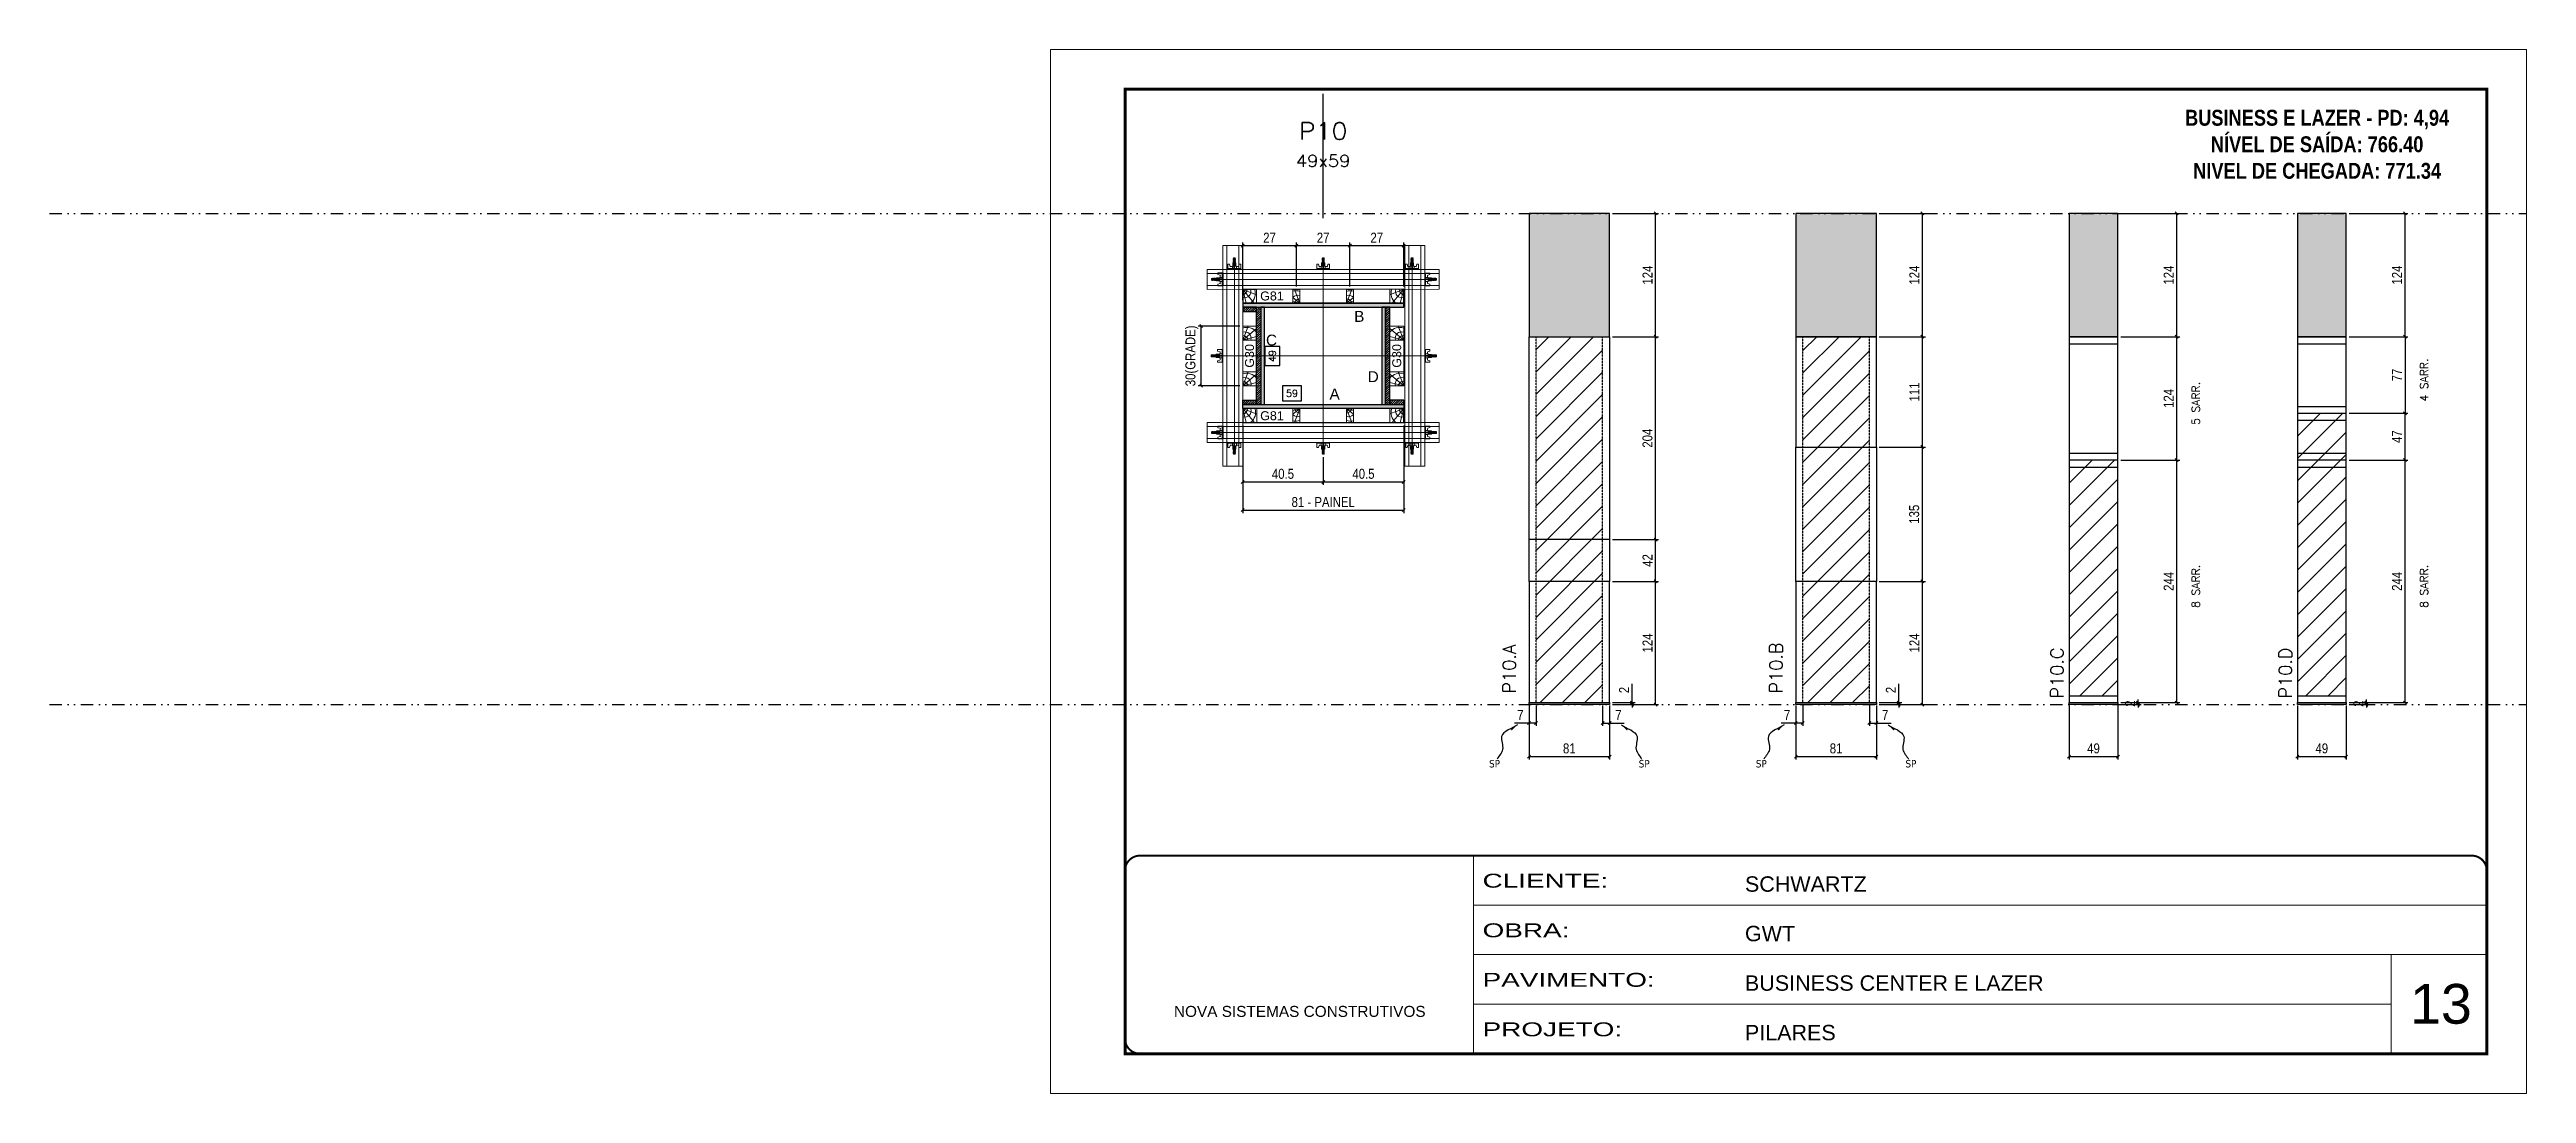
# Model space of a CAD drawing. Extents: x 13379 to 23315, y 867 to 16997.
# Drawn here: x 13379 to 15871, y 12353 to 13403 of the extents above; entities that cross this region are included whole.
import ezdxf
from ezdxf.enums import TextEntityAlignment as Align

# ---------------------------------------------------------------- set-up
doc = ezdxf.new("R2010")
doc.units = 0
for name, pattern in [('CONTINUO', [0]), ('DASHED', [0.75, 0.5, -0.25]), ('DIVIDE2', [0.625, 0.25, -0.125, 0, -0.125, 0, -0.125]), ('HIDDEN', [0.375, 0.25, -0.125])]:
    doc.linetypes.add(name, pattern=pattern)
for name, color, linetype, lineweight in [('CARIMBO', 255, 'Continuous', 9), ('Folhas', 255, 'Continuous', 9), ('Hachura', 251, 'Continuous', 9), ('Madeira', 126, 'Continuous', 18), ('Perfil Metálico', 224, 'Continuous', 18), ('SARRAFO DE PRESSAO', 251, 'DASHED', 9), ('Texto Seção', 7, 'Continuous', 15)]:
    doc.layers.add(name, color=color, linetype=linetype, lineweight=lineweight)
for name, color, linetype in [('CHAPA', 1, 'Continuous'), ('COTA', 241, 'Continuous'), ('MEIO_PONT', 93, 'Continuous'), ('NOMENCLATURA', 7, 'Continuous'), ('Nível', 160, 'Continuous'), ('Painéis', 200, 'Continuous'), ('SARR_2.2x7', 40, 'Continuous'), ('SARRAFO', 251, 'Continuous'), ('Sarrafo de Pressão', 42, 'HIDDEN'), ('texto', 7, 'Continuous'), ('Texto de Titulo', 7, 'Continuous'), ('Texto Qtd Sarr', 242, 'Continuous'), ('TEXTO_GERAL', 7, 'Continuous')]:
    doc.layers.add(name, color=color, linetype=linetype)
doc.styles.add('ARIAL', font='arial.ttf')
doc.styles.add('COTA TECNICA', font='techl___.ttf', dxfattribs={"height": 10})
doc.styles.add('COTA TECNICA 2X', font='techl___.ttf', dxfattribs={"height": 10})
doc.styles.add('COTA TECNICA-50', font='techl___.ttf', dxfattribs={"height": 10})
doc.styles.add('REGUA-120', font='ROMANS.shx', dxfattribs={"height": 15})
doc.styles.add('ROMANC', font='techb___.ttf', dxfattribs={"height": 2.5})
doc.styles.add('ROMANS', font='romans.shx')
doc.styles.add('SANSSERIF', font='sas_____.pfb')
doc.styles.get("Standard").update_dxf_attribs({"font": 'arial.ttf'})
doc.styles.add('Tecnologia', font='')
doc.styles.get('Tecnologia').set_extended_font_data('Forgotten Futurist')
doc.dimstyles.new('COTA PAINEL-50', dxfattribs={"dimtxt": 10, "dimasz": 3, "dimexe": 3, "dimexo": 3, "dimgap": 3, "dimtad": 1, "dimdec": 1, "dimzin": 12, "dimdsep": 46, "dimtxsty": 'COTA TECNICA-50', "dimblk1": 'OBLIQUE', "dimblk2": 'OBLIQUE', "dimsah": 1, "dimcen": 0.9, "dimclrd": 4, "dimclre": 4, "dimclrt": 240, "dimadec": 1, "dimazin": 3, "dimtfac": 1, "dimtdec": 1, "dimtmove": 0, "dimatfit": 3, "dimfxl": 1, "dimtolj": 1, "dimtzin": 12, "dimarcsym": 0})
doc.dimstyles.new('PAINEL', dxfattribs={"dimtxt": 10, "dimasz": 3, "dimexe": 3, "dimexo": 3, "dimgap": 3, "dimtad": 1, "dimdec": 1, "dimzin": 12, "dimdsep": 46, "dimtxsty": 'COTA TECNICA', "dimblk1": 'OBLIQUE', "dimblk2": 'OBLIQUE', "dimsah": 1, "dimcen": 0.9, "dimclrd": 4, "dimclre": 4, "dimclrt": 240, "dimadec": 1, "dimazin": 3, "dimtfac": 1, "dimtdec": 1, "dimtmove": 0, "dimatfit": 3, "dimfxl": 1, "dimtolj": 1, "dimtzin": 12, "dimarcsym": 0})
doc.dimstyles.new('SECAO PILAR', dxfattribs={"dimtxt": 10, "dimasz": 3, "dimexe": 3, "dimexo": 3, "dimgap": 3, "dimtad": 1, "dimdec": 1, "dimlfac": 0.5, "dimzin": 12, "dimdsep": 46, "dimtxsty": 'COTA TECNICA 2X', "dimblk1": 'OBLIQUE', "dimblk2": 'OBLIQUE', "dimsah": 1, "dimcen": 0.9, "dimclrd": 256, "dimclre": 256, "dimclrt": 256, "dimadec": 1, "dimazin": 3, "dimtfac": 1, "dimtdec": 1, "dimtmove": 0, "dimatfit": 3, "dimfxl": 1, "dimtolj": 1, "dimtzin": 12, "dimarcsym": 0})
doc.dimstyles.new('SECÇÃO 2', dxfattribs={"dimtxt": 7, "dimasz": 6, "dimexe": 0.18, "dimexo": 2, "dimgap": -4, "dimtad": 3, "dimdec": 1, "dimlfac": 0.5, "dimzin": 12, "dimdsep": 46, "dimtxsty": 'ROMANS', "dimblk": 'ARCHTICK', "dimcen": 0.09, "dimse1": 1, "dimse2": 1, "dimsd1": 1, "dimsd2": 1, "dimclrd": 180, "dimclre": 5, "dimclrt": 1, "dimadec": 0, "dimazin": 3, "dimtfac": 1, "dimtdec": 1, "dimtofl": 0, "dimtmove": 0, "dimatfit": 3, "dimldrblk": 'ARCHTICK', "dimfxl": 1, "dimtolj": 1, "dimtzin": 0, "dimarcsym": 0})
doc.dimstyles.get("Standard").update_dxf_attribs({"dimtxt": 0.18, "dimasz": 0.18, "dimexe": 0.18, "dimexo": 0.0625, "dimgap": 0.09, "dimtad": 0, "dimtih": 1, "dimtoh": 1, "dimdec": 4, "dimzin": 0, "dimdsep": 46, "dimtxsty": 'Standard', "dimcen": 0.09, "dimadec": 0, "dimazin": 0, "dimtfac": 1, "dimtdec": 4, "dimtofl": 0, "dimtmove": 0, "dimatfit": 3, "dimfxl": 1, "dimtolj": 1, "dimtzin": 0, "dimarcsym": 0})

msp = doc.modelspace()

# ---------------------------------------------------------------- texts
at = {"layer": 'CARIMBO', "style": 'ARIAL'}
msp.add_text('13', height=40, dxfattribs=at).set_placement((15753.86, 12422.94))
at = {"layer": 'NOMENCLATURA', "color": 2, "insert": (15660.38, 13368.86), "char_height": 16, "attachment_point": 2, "style": 'ROMANC'}
msp.add_mtext_dynamic_manual_height_columns('\\PBUSINESS E LAZER - PD: 4,94\\PNÍVEL DE SAÍDA: 766.40\\PNIVEL DE CHEGADA: 771.34', width=376.0554, gutter_width=1, heights=[0], dxfattribs=at)
at = {"layer": 'texto', "color": 0, "char_height": 7.5, "attachment_point": 5}
for insert in [(14832.77, 12684.39), (14983.32, 12684.39), (15101.17, 12684.39), (15251.72, 12684.39)]:
    msp.add_mtext('{\\fTahoma|b0|i0|c0|p34;\\C4;SP}', dxfattribs=dict(at, insert=insert))
at = {"layer": 'Texto Seção', "linetype": 'Continuous', "style": 'ROMANS'}
for s, p in [('4 SARR.', (15771.96, 13048.75)), ('5 SARR.', (15542.28, 13025.25)), ('8 SARR.', (15542.28, 12841.25)), ('8 SARR.', (15771.96, 12841.25))]:
    msp.add_text(s, height=8, rotation=90, dxfattribs=at).set_placement(p)
at = {"layer": 'Texto Seção', "char_height": 13, "width": 285.3299, "rotation": 90, "style": 'REGUA-120'}
for s, insert, attachment_point in [('P10.A', (14854.07, 12755.13), 7), ('P10.B', (15122.48, 12755.13), 7), ('P10.C', (15392.26, 12750.02), 1), ('P10.D', (15621.94, 12750.02), 1)]:
    msp.add_mtext(s, dxfattribs=dict(at, insert=insert, attachment_point=attachment_point))
at = {"layer": 'TEXTO_GERAL', "color": 0, "linetype": 'Continuous', "style": 'SANSSERIF'}
for p in [(14596.98, 13154.93), (14596.98, 13034.48)]:
    msp.add_text('G81', height=9, dxfattribs=at).set_placement(p, align=Align.MIDDLE_LEFT)
at = {"layer": 'TEXTO_GERAL', "style": 'ARIAL'}
for s, p in [('B', (14696.7, 13134.39)), ('C', (14608.39, 13110.54)), ('A', (14671.88, 13056.28)), ('D', (14710.73, 13073.75))]:
    msp.add_text(s, height=11, dxfattribs=at).set_placement(p, align=Align.MIDDLE_CENTER)
at = {"layer": 'TEXTO_GERAL', "color": 0, "linetype": 'Continuous', "style": 'SANSSERIF'}
for p in [(14586.26, 13082.76), (14734.36, 13082.76)]:
    msp.add_text('G30', height=9, rotation=90, dxfattribs=at).set_placement(p, align=Align.MIDDLE_LEFT)

# ---------------------------------------------------------------- blocks, each defined once
blk = doc.blocks.new('9999999999')
at = {"color": 30, "linetype": 'CONTINUO'}
for p, q in [((98564.6, 34230.2), (98564.6, 34429.4)), ((98564.6, 34379.6), (99584, 34379.6)), ((98564.6, 34329.8), (99488, 34329.8)), ((99584, 34329.8), (99488, 34329.8)), ((99488, 34329.8), (99488, 34230.2)), ((98564.6, 34280), (99488, 34280))]:
    blk.add_line(p, q, dxfattribs=at)
at = {"color": 30, "linetype": 'CONTINUO', "const_width": 2}
blk.add_lwpolyline([(99584, 34230.2), (99584, 34414.4, 0.414214), (99569, 34429.4), (98229, 34429.4, 0.414214), (98214, 34414.4), (98214, 34245.2, 0.414214), (98229, 34230.2), (99584, 34230.2)], format="xyb", dxfattribs=at)
at = {"layer": 'Folhas'}
blk.add_lwpolyline([(98139, 34190.2), (99624, 34190.2), (99624, 35240.2), (98139, 35240.2)], close=True, dxfattribs=at)
at = {"layer": 'Folhas', "color": 30, "const_width": 3}
blk.add_lwpolyline([(98214, 34230.2), (99584, 34230.2), (99584, 35200.2), (98214, 35200.2)], close=True, dxfattribs=at)
at = {"color": 7, "linetype": 'Continuous', "ltscale": 5, "style": 'ARIAL'}
for s, height, p in [('SCHWARTZ', 15.48, (98837.7, 34393.1)), ('GWT', 15.48, (98837.7, 34343.3)), ('BUSINESS CENTER E LAZER', 15.483, (98837.7, 34293.5)), ('NOVA SISTEMAS CONSTRUTIVOS', 11.059, (98263.2, 34267.2)), ('PILARES', 15.48, (98837.7, 34243.7))]:
    blk.add_text(s, height=height, dxfattribs=at).set_placement(p)
at = {"layer": 'Folhas', "color": 7, "style": 'Tecnologia', "width": 1.5}
for s, p in [('CLIENTE:', (98573.7, 34397.2)), ('OBRA:', (98573.7, 34347.3)), ('PAVIMENTO:', (98573.7, 34297.5)), ('PROJETO:', (98573.7, 34247.7))]:
    blk.add_text(s, height=14, dxfattribs=at).set_placement(p)
blk = doc.blocks.new('*D324')
at = {"layer": 'COTA', "color": 180, "lineweight": -2, "transparency": 16777216}
for p, q in [((14616.6, 13104.1), (14601.6, 13104.1)), ((14601.6, 13104.1), (14601.6, 13085.1)), ((14601.6, 13085.1), (14616.6, 13085.1)), ((14616.6, 13085.1), (14616.6, 13104.1))]:
    blk.add_line(p, q, dxfattribs=at)
at = {"layer": 'Defpoints', "color": 0, "transparency": 16777216}
for p in [(14618.7, 13143.6), (14618.7, 13045.6), (14620.6, 13045.6)]:
    blk.add_point(p, dxfattribs=at)
at = {"layer": 'COTA', "color": 1, "transparency": 16777216, "insert": (14609.1, 13094.6), "char_height": 7, "attachment_point": 5, "rotation": 90, "style": 'ROMANS'}
blk.add_mtext('\\A1;49', dxfattribs=at)
blk = doc.blocks.new('_ArchTick')
at = {"color": 0, "linetype": 'ByBlock', "const_width": 0.15}
blk.add_lwpolyline([(-0.5, -0.5), (0.5, 0.5)], dxfattribs=at)
blk = doc.blocks.new('*D325')
at = {"layer": 'COTA', "color": 180, "lineweight": -2, "transparency": 16777216}
for p, q in [((14638.4, 13064.6), (14619.4, 13064.6)), ((14619.4, 13064.6), (14619.4, 13049.6)), ((14638.4, 13049.6), (14638.4, 13064.6)), ((14619.4, 13049.6), (14638.4, 13049.6))]:
    blk.add_line(p, q, dxfattribs=at)
at = {"layer": 'Defpoints', "color": 0, "transparency": 16777216}
for p in [(14601.4, 13045.6), (14719.4, 13045.6), (14719.4, 13045.6)]:
    blk.add_point(p, dxfattribs=at)
at = {"layer": 'COTA', "color": 1, "transparency": 16777216, "insert": (14628.9, 13057.1), "char_height": 7, "attachment_point": 5, "style": 'ROMANS'}
blk.add_mtext('\\A1;59', dxfattribs=at)
blk = doc.blocks.new('_Oblique')
at = {"color": 0, "linetype": 'ByBlock', "lineweight": -2}
blk.add_line((-0.5, -0.5), (0.5, 0.5), dxfattribs=at)
blk = doc.blocks.new('*D326')
at = {"layer": 'COTA', "lineweight": -2, "transparency": 16777216}
for p, q in [((14579.4, 13024.7), (14579.4, 12936.5)), ((14741.4, 13024.7), (14741.4, 12936.5)), ((14579.4, 12939.5), (14741.4, 12939.5))]:
    blk.add_line(p, q, dxfattribs=at)
at = {"layer": 'Defpoints', "color": 0, "transparency": 16777216}
for p in [(14579.4, 13027.7), (14741.4, 13027.7), (14741.4, 12939.5)]:
    blk.add_point(p, dxfattribs=at)
at = {"layer": 'COTA', "lineweight": -2, "transparency": 16777216, "xscale": 3, "yscale": 3, "zscale": 3, "rotation": 180}
blk.add_blockref('_Oblique', (14579.4, 12939.5), dxfattribs=at)
at = {"layer": 'COTA', "lineweight": -2, "transparency": 16777216, "xscale": 3, "yscale": 3, "zscale": 3}
blk.add_blockref('_Oblique', (14741.4, 12939.5), dxfattribs=at)
at = {"layer": 'COTA', "transparency": 16777216, "insert": (14660.4, 12947.6), "char_height": 10, "attachment_point": 5, "style": 'COTA TECNICA 2X'}
blk.add_mtext('\\A1;81 - PAINEL', dxfattribs=at)
blk = doc.blocks.new('*D327')
at = {"layer": 'COTA', "lineweight": -2, "transparency": 16777216}
for p, q in [((14576.4, 13124.6), (14534.6, 13124.6)), ((14537.6, 13064.7), (14537.6, 13124.6)), ((14576.4, 13064.7), (14534.6, 13064.7))]:
    blk.add_line(p, q, dxfattribs=at)
at = {"layer": 'Defpoints', "color": 0, "transparency": 16777216}
for p in [(14537.6, 13124.6), (14579.4, 13124.6), (14579.4, 13064.7)]:
    blk.add_point(p, dxfattribs=at)
at = {"layer": 'COTA', "lineweight": -2, "transparency": 16777216, "xscale": 3, "yscale": 3, "zscale": 3}
for p, rotation in [((14537.6, 13124.6), 90), ((14537.6, 13064.7), 270)]:
    blk.add_blockref('_Oblique', p, dxfattribs=dict(at, rotation=rotation))
at = {"layer": 'COTA', "transparency": 16777216, "insert": (14528.3, 13094.7), "char_height": 10, "attachment_point": 5, "rotation": 90, "style": 'COTA TECNICA 2X'}
blk.add_mtext('\\A1;30(GRADE)', dxfattribs=at)
blk = doc.blocks.new('*D328')
at = {"layer": 'COTA', "lineweight": -2, "transparency": 16777216}
for p, q in [((14579.4, 13024.6), (14579.4, 12964.9)), ((14660.4, 12992.9), (14660.4, 12964.9)), ((14579.4, 12967.9), (14660.4, 12967.9))]:
    blk.add_line(p, q, dxfattribs=at)
at = {"layer": 'Defpoints', "color": 0, "transparency": 16777216}
for p in [(14579.4, 13027.6), (14660.4, 12995.9), (14660.4, 12967.9)]:
    blk.add_point(p, dxfattribs=at)
at = {"layer": 'COTA', "lineweight": -2, "transparency": 16777216, "xscale": 3, "yscale": 3, "zscale": 3, "rotation": 180}
blk.add_blockref('_Oblique', (14579.4, 12967.9), dxfattribs=at)
at = {"layer": 'COTA', "lineweight": -2, "transparency": 16777216, "xscale": 3, "yscale": 3, "zscale": 3}
blk.add_blockref('_Oblique', (14660.4, 12967.9), dxfattribs=at)
at = {"layer": 'COTA', "transparency": 16777216, "insert": (14619.9, 12976), "char_height": 10, "attachment_point": 5, "style": 'COTA TECNICA 2X'}
blk.add_mtext('\\A1;40.5', dxfattribs=at)
blk = doc.blocks.new('*D329')
at = {"layer": 'COTA', "lineweight": -2, "transparency": 16777216}
for p, q in [((14741.4, 13024.6), (14741.4, 12964.9)), ((14660.4, 12992.9), (14660.4, 12964.9)), ((14660.4, 12967.9), (14741.4, 12967.9))]:
    blk.add_line(p, q, dxfattribs=at)
at = {"layer": 'Defpoints', "color": 0, "transparency": 16777216}
for p in [(14741.4, 13027.6), (14660.4, 12995.9), (14741.4, 12967.9)]:
    blk.add_point(p, dxfattribs=at)
at = {"layer": 'COTA', "lineweight": -2, "transparency": 16777216, "xscale": 3, "yscale": 3, "zscale": 3, "rotation": 180}
blk.add_blockref('_Oblique', (14660.4, 12967.9), dxfattribs=at)
at = {"layer": 'COTA', "lineweight": -2, "transparency": 16777216, "xscale": 3, "yscale": 3, "zscale": 3}
blk.add_blockref('_Oblique', (14741.4, 12967.9), dxfattribs=at)
at = {"layer": 'COTA', "transparency": 16777216, "insert": (14700.9, 12976), "char_height": 10, "attachment_point": 5, "style": 'COTA TECNICA 2X'}
blk.add_mtext('\\A1;40.5', dxfattribs=at)
blk = doc.blocks.new('titulo1')
at = {"layer": 'Defpoints', "color": 252, "linetype": 'HIDDEN', "ltscale": 2}
blk.add_line((0, 0), (0, 125), dxfattribs=at)
at = {"layer": 'Defpoints', "style": 'ROMANS', "oblique": 15}
blk.add_attdef('FOLHA', text='', height=10, dxfattribs=at).set_placement((0, 15.6), align=Align.MIDDLE_CENTER)
at = {"layer": 'Texto Qtd Sarr', "color": 3, "style": 'ROMANS', "oblique": 15}
for tag, height, p in [('TITULO', 17, (0, 71.4)), ('SEÇÃO', 12, (0, 41.5))]:
    blk.add_attdef(tag, text='', height=height, dxfattribs=at).set_placement(p, align=Align.MIDDLE_CENTER)
blk = doc.blocks.new('PONTALETE')
at = {"layer": 'Madeira'}
for q in [(2.7, 7), (7, 5.8), (7, 1.7)]:
    blk.add_line((0, 0), q, dxfattribs=at)
blk.add_lwpolyline([(0, 0), (7, 0), (7, 7), (0, 7)], close=True, dxfattribs=at)
for centre, radius, start, end in [((2, 0.1), 6.23, 37.2818, 109.0913), ((1.1, 0.9), 3.19, 343.603, 109.9847), ((-0.2, -0.8), 3.09, 14.6322, 86.0383)]:
    blk.add_arc(centre, radius, start, end, dxfattribs=at)
blk = doc.blocks.new('*D330')
at = {"layer": 'COTA', "lineweight": -2, "transparency": 16777216}
for p, q in [((14579.4, 13150.6), (14579.4, 13208.6)), ((14633.5, 13164.6), (14633.5, 13208.6)), ((14579.4, 13205.6), (14633.5, 13205.6))]:
    blk.add_line(p, q, dxfattribs=at)
at = {"layer": 'Defpoints', "color": 0, "transparency": 16777216}
for p in [(14633.5, 13205.6), (14633.5, 13161.6), (14579.4, 13147.6)]:
    blk.add_point(p, dxfattribs=at)
at = {"layer": 'COTA', "lineweight": -2, "transparency": 16777216, "xscale": 3, "yscale": 3, "zscale": 3, "rotation": 180}
blk.add_blockref('_Oblique', (14579.4, 13205.6), dxfattribs=at)
at = {"layer": 'COTA', "lineweight": -2, "transparency": 16777216, "xscale": 3, "yscale": 3, "zscale": 3}
blk.add_blockref('_Oblique', (14633.5, 13205.6), dxfattribs=at)
at = {"layer": 'COTA', "transparency": 16777216, "insert": (14606.4, 13213.6), "char_height": 10, "attachment_point": 5, "style": 'COTA TECNICA 2X'}
blk.add_mtext('\\A1;27', dxfattribs=at)
blk = doc.blocks.new('MEIO PONTALETE')
at = {"layer": 'Madeira'}
for q in [(2.7, 7), (3.5, 2.9), (3.5, 0.9)]:
    blk.add_line((0, 0), q, dxfattribs=at)
blk.add_lwpolyline([(0, 0), (3.5, 0), (3.5, 7), (0, 7)], close=True, dxfattribs=at)
for centre, radius, start, end in [((2, 0.1), 6.23, 76.4499, 109.0913), ((1.1, 0.9), 3.19, 40.9063, 109.9847), ((-0.2, -0.8), 3.09, 14.6322, 86.0383)]:
    blk.add_arc(centre, radius, start, end, dxfattribs=at)
blk = doc.blocks.new('C')
at = {"layer": 'Hachura', "color": 0}
for p, q in [((0, 3.2), (0, -3.2)), ((0.4, 3.2), (0, 3.2)), ((0.5, 3.2), (0, 3.2)), ((0.5, 3), (0, 3)), ((0.5, 2.9), (0, 2.9)), ((0, 2.7), (0, -1.2)), ((0.5, 2.6), (0, 2.6)), ((0.5, 2.2), (0, 2.2)), ((0.5, 1.5), (0, 1.5)), ((0.4, 0.5), (0.2, 0.5)), ((0.4, -3.2), (0.4, 3.2)), ((0.4, 3.2), (2.6, 3.2)), ((1.7, 1), (0.4, 1)), ((1.5, 0.1), (0.4, 0.1)), ((1.4, 1.9), (1.4, 1)), ((2.6, 2.4), (1.5, 2.1)), ((1.7, -1), (1.7, 1)), ((1.7, 1), (1.7, 0.8)), ((1.7, 1), (1.7, 0.8)), ((1.7, 0.8), (3.4, 0.8)), ((3.4, 0.4), (1.7, 0.4)), ((2.6, 3.2), (2.6, 2.4)), ((3.3, 0.8), (3.3, -0.8)), ((3.4, 0.8), (3.4, -0.8)), ((3.7, 0.4), (3.4, 0.4)), ((3.8, -0.5), (3.4, 0.4)), ((3.4, 0.1), (3.7, -0.6)), ((3.7, 0.5), (4.3, -0.6)), ((3.7, 0.4), (4.2, -0.5)), ((4.4, -0.6), (3.8, 0.5)), ((4.2, 0.4), (3.9, 0.4)), ((4.4, -0.5), (3.9, 0.4)), ((4.2, 0.4), (4.3, 0.4)), ((4.3, 0.5), (4.8, -0.6)), ((4.3, 0.4), (4.7, -0.5)), ((5, -0.6), (4.4, 0.5)), ((4.5, 0.4), (4.8, 0.4)), ((5, -0.5), (4.5, 0.4)), ((4.8, 0.4), (5.3, -0.5)), ((4.9, 0.5), (5.4, -0.6)), ((5.5, -0.6), (5, 0.5)), ((5.6, -0.5), (5.1, 0.4)), ((5.4, 0.4), (5.1, 0.4)), ((5.6, -0.5), (5.1, 0.4)), ((5.4, 0.4), (5.7, -0.2)), ((5.5, 0.5), (5.7, -0.1)), ((5.7, 0.2), (5.6, 0.5)), ((5.7, 0.3), (5.7, 0.4)), ((5.7, 0.4), (5.7, 0.4)), ((5.7, 0.4), (5.9, 0.3)), ((5.7, 0.4), (5.7, -0.5)), ((5.9, -0.4), (5.9, 0.3)), ((0.4, 0), (0, 0)), ((0.5, -1.5), (0, -1.5)), ((0.5, -2.2), (0, -2.2)), ((0.5, -2.6), (0, -2.6)), ((0.5, -2.9), (0, -2.9)), ((0.5, -3), (0, -3)), ((0, -3.2), (2.6, -3.2)), ((0.5, -3.2), (0, -3.2)), ((0.1, -0.5), (0.3, -0.5)), ((0.3, -0.5), (0.4, -0.5)), ((0.4, 0), (0.4, -1)), ((0.4, -0.2), (1.5, -0.2)), ((0.4, -0.6), (0.4, -0.3)), ((0.4, -3.2), (0.4, -0.6)), ((0.4, -1), (1.7, -1)), ((1.4, -1.9), (1.4, -1)), ((2.6, -2.4), (1.5, -2.1)), ((3.4, -0.3), (1.7, -0.3)), ((3.4, -0.8), (1.7, -0.8)), ((2.6, -3.2), (2.6, -2.4)), ((3.4, -0.1), (3.6, -0.5)), ((3.4, -0.5), (3.6, -0.5)), ((3.8, -0.5), (4.2, -0.5)), ((4.4, -0.5), (4.7, -0.5)), ((4.6, -0.5), (4.7, -0.5)), ((5, -0.5), (5.3, -0.5)), ((5.6, -0.5), (5.7, -0.5)), ((5.7, -0.5), (5.9, -0.4)), ((5.7, -0.5), (5.7, -0.5))]:
    blk.add_line(p, q, dxfattribs=at)
for centre, radius, start, end in [((1.5, 1.9), 0.161, 104.7436, 180), ((1.4, 0), 0.129, 272.695, 87.305), ((3.8, 0.4), 0.143, 25.5688, 154.4312), ((4.4, 0.4), 0.143, 25.5688, 154.4312), ((5, 0.4), 0.143, 25.5688, 154.4312), ((5.5, 0.4), 0.143, 25.5688, 154.4312), ((0.2, -0.4), 0.174, 221.744, 317.8592), ((1.5, -1.9), 0.161, 180, 255.2564), ((3.7, -0.4), 0.174, 222.1408, 318.256), ((4.3, -0.4), 0.174, 222.1408, 318.256), ((4.9, -0.4), 0.174, 222.1408, 318.256), ((5.4, -0.4), 0.174, 222.1408, 318.256), ((5.6, -0.4), 0.174, 317.8592, 318.256)]:
    blk.add_arc(centre, radius, start, end, dxfattribs=at)
blk = doc.blocks.new('*D351')
at = {"layer": 'COTA', "lineweight": -2, "transparency": 16777216}
for p, q in [((14633.4, 13164.6), (14633.4, 13208.6)), ((14687.3, 13164.6), (14687.3, 13208.6)), ((14633.4, 13205.6), (14687.3, 13205.6))]:
    blk.add_line(p, q, dxfattribs=at)
at = {"layer": 'Defpoints', "color": 0, "transparency": 16777216}
for p in [(14687.3, 13205.6), (14633.4, 13161.6), (14687.3, 13161.6)]:
    blk.add_point(p, dxfattribs=at)
at = {"layer": 'COTA', "lineweight": -2, "transparency": 16777216, "xscale": 3, "yscale": 3, "zscale": 3, "rotation": 180}
blk.add_blockref('_Oblique', (14633.4, 13205.6), dxfattribs=at)
at = {"layer": 'COTA', "lineweight": -2, "transparency": 16777216, "xscale": 3, "yscale": 3, "zscale": 3}
blk.add_blockref('_Oblique', (14687.3, 13205.6), dxfattribs=at)
at = {"layer": 'COTA', "transparency": 16777216, "insert": (14660.3, 13213.6), "char_height": 10, "attachment_point": 5, "style": 'COTA TECNICA 2X'}
blk.add_mtext('\\A1;27', dxfattribs=at)
blk = doc.blocks.new('*D352')
at = {"layer": 'COTA', "lineweight": -2, "transparency": 16777216}
for p, q in [((14687.3, 13164.6), (14687.3, 13208.6)), ((14741.4, 13164.6), (14741.4, 13208.6)), ((14687.3, 13205.6), (14741.4, 13205.6))]:
    blk.add_line(p, q, dxfattribs=at)
at = {"layer": 'Defpoints', "color": 0, "transparency": 16777216}
for p in [(14741.4, 13205.6), (14687.3, 13161.6), (14741.4, 13161.6)]:
    blk.add_point(p, dxfattribs=at)
at = {"layer": 'COTA', "lineweight": -2, "transparency": 16777216, "xscale": 3, "yscale": 3, "zscale": 3, "rotation": 180}
blk.add_blockref('_Oblique', (14687.3, 13205.6), dxfattribs=at)
at = {"layer": 'COTA', "lineweight": -2, "transparency": 16777216, "xscale": 3, "yscale": 3, "zscale": 3}
blk.add_blockref('_Oblique', (14741.4, 13205.6), dxfattribs=at)
at = {"layer": 'COTA', "transparency": 16777216, "insert": (14714.3, 13213.6), "char_height": 10, "attachment_point": 5, "style": 'COTA TECNICA 2X'}
blk.add_mtext('\\A1;27', dxfattribs=at)
blk = doc.blocks.new('*D331')
at = {"layer": 'COTA', "color": 4, "lineweight": -2, "transparency": 16777216}
for p, q in [((15135.9, 12742.9), (15135.9, 12688.7)), ((15216.9, 12742.9), (15216.9, 12688.7)), ((15135.9, 12691.7), (15216.9, 12691.7))]:
    blk.add_line(p, q, dxfattribs=at)
at = {"layer": 'Defpoints', "color": 0, "transparency": 16777216}
for p in [(15135.9, 12745.9), (15216.9, 12745.9), (15216.9, 12691.7)]:
    blk.add_point(p, dxfattribs=at)
at = {"layer": 'COTA', "color": 4, "lineweight": -2, "transparency": 16777216, "xscale": 3, "yscale": 3, "zscale": 3, "rotation": 180}
blk.add_blockref('_Oblique', (15135.9, 12691.7), dxfattribs=at)
at = {"layer": 'COTA', "color": 4, "lineweight": -2, "transparency": 16777216, "xscale": 3, "yscale": 3, "zscale": 3}
blk.add_blockref('_Oblique', (15216.9, 12691.7), dxfattribs=at)
at = {"layer": 'COTA', "color": 240, "transparency": 16777216, "insert": (15176.4, 12699.8), "char_height": 10, "attachment_point": 5, "style": 'COTA TECNICA'}
blk.add_mtext('\\A1;81', dxfattribs=at)
blk = doc.blocks.new('*D332')
at = {"layer": 'COTA', "color": 4, "lineweight": -2, "transparency": 16777216}
for p, q in [((15219.9, 12867.9), (15266.2, 12867.9)), ((15263.2, 12743.9), (15263.2, 12867.9)), ((15219.9, 12743.9), (15266.2, 12743.9))]:
    blk.add_line(p, q, dxfattribs=at)
at = {"layer": 'Defpoints', "color": 0, "transparency": 16777216}
for p in [(15216.9, 12867.9), (15263.2, 12867.9), (15216.9, 12743.9)]:
    blk.add_point(p, dxfattribs=at)
at = {"layer": 'COTA', "color": 4, "lineweight": -2, "transparency": 16777216, "xscale": 3, "yscale": 3, "zscale": 3}
for p, rotation in [((15263.2, 12867.9), 90), ((15263.2, 12743.9), 270)]:
    blk.add_blockref('_Oblique', p, dxfattribs=dict(at, rotation=rotation))
at = {"layer": 'COTA', "color": 240, "transparency": 16777216, "insert": (15255.1, 12805.9), "char_height": 10, "attachment_point": 5, "rotation": 90, "style": 'COTA TECNICA-50'}
blk.add_mtext('\\A1;124', dxfattribs=at)
blk = doc.blocks.new('*D333')
at = {"layer": 'COTA', "color": 4, "lineweight": -2, "transparency": 16777216}
for p, q in [((15239.5, 12745.9), (15239.5, 12764.7)), ((15219.9, 12745.9), (15242.5, 12745.9)), ((15219.9, 12743.9), (15242.5, 12743.9)), ((15239.5, 12743.9), (15239.5, 12745.9)), ((15239.5, 12743.9), (15239.5, 12740.9))]:
    blk.add_line(p, q, dxfattribs=at)
at = {"layer": 'Defpoints', "color": 0, "transparency": 16777216}
for p in [(15216.9, 12745.9), (15216.9, 12743.9), (15239.5, 12743.9)]:
    blk.add_point(p, dxfattribs=at)
at = {"layer": 'COTA', "color": 4, "lineweight": -2, "transparency": 16777216, "xscale": 3, "yscale": 3, "zscale": 3}
for p, rotation in [((15239.5, 12745.9), 270), ((15239.5, 12743.9), 90)]:
    blk.add_blockref('_Oblique', p, dxfattribs=dict(at, rotation=rotation))
at = {"layer": 'COTA', "color": 240, "transparency": 16777216, "insert": (15231.5, 12758.6), "char_height": 10, "attachment_point": 5, "rotation": 90, "style": 'COTA TECNICA-50'}
blk.add_mtext('\\A1;2', dxfattribs=at)
blk = doc.blocks.new('*D353')
at = {"layer": 'COTA', "color": 4, "linetype": 'ByBlock', "lineweight": -2, "transparency": 16777216}
for p, q in [((15219.9, 13002.9), (15266.2, 13002.9)), ((15263.2, 12867.9), (15263.2, 13002.9)), ((15219.9, 12867.9), (15266.2, 12867.9))]:
    blk.add_line(p, q, dxfattribs=at)
at = {"layer": 'Defpoints', "color": 0, "linetype": 'ByBlock', "transparency": 16777216}
for p in [(15216.9, 13002.9), (15263.2, 13002.9), (15216.9, 12867.9)]:
    blk.add_point(p, dxfattribs=at)
at = {"layer": 'COTA', "color": 4, "linetype": 'ByBlock', "lineweight": -2, "transparency": 16777216, "xscale": 3, "yscale": 3, "zscale": 3}
for p, rotation in [((15263.2, 13002.9), 90), ((15263.2, 12867.9), 270)]:
    blk.add_blockref('_Oblique', p, dxfattribs=dict(at, rotation=rotation))
at = {"layer": 'COTA', "color": 240, "linetype": 'ByBlock', "transparency": 16777216, "insert": (15255, 12935.4), "char_height": 10, "attachment_point": 5, "rotation": 90, "style": 'COTA TECNICA'}
blk.add_mtext('\\A1;135', dxfattribs=at)
blk = doc.blocks.new('*D334')
at = {"layer": 'COTA', "color": 4, "lineweight": -2, "transparency": 16777216}
for p, q in [((15135.9, 12740.9), (15135.9, 12722.4)), ((15142.9, 12742.9), (15142.9, 12722.4)), ((15135.9, 12725.4), (15121.2, 12725.4)), ((15142.9, 12725.4), (15135.9, 12725.4))]:
    blk.add_line(p, q, dxfattribs=at)
at = {"layer": 'Defpoints', "color": 0, "transparency": 16777216}
for p in [(15135.9, 12743.9), (15142.9, 12745.9), (15135.9, 12725.4)]:
    blk.add_point(p, dxfattribs=at)
at = {"layer": 'COTA', "color": 4, "lineweight": -2, "transparency": 16777216, "xscale": 3, "yscale": 3, "zscale": 3, "rotation": 180}
blk.add_blockref('_Oblique', (15135.9, 12725.4), dxfattribs=at)
at = {"layer": 'COTA', "color": 4, "lineweight": -2, "transparency": 16777216, "xscale": 3, "yscale": 3, "zscale": 3}
blk.add_blockref('_Oblique', (15142.9, 12725.4), dxfattribs=at)
at = {"layer": 'COTA', "color": 240, "transparency": 16777216, "insert": (15127.1, 12733.4), "char_height": 10, "attachment_point": 5, "style": 'COTA TECNICA-50'}
blk.add_mtext('\\A1;7', dxfattribs=at)
blk = doc.blocks.new('*D335')
at = {"layer": 'COTA', "color": 4, "lineweight": -2, "transparency": 16777216}
for p, q in [((15209.9, 12742.9), (15209.9, 12722.4)), ((15216.9, 12740.9), (15216.9, 12722.4)), ((15209.9, 12725.4), (15216.9, 12725.4)), ((15216.9, 12725.4), (15231.7, 12725.4))]:
    blk.add_line(p, q, dxfattribs=at)
at = {"layer": 'Defpoints', "color": 0, "transparency": 16777216}
for p in [(15209.9, 12745.9), (15216.9, 12743.9), (15216.9, 12725.4)]:
    blk.add_point(p, dxfattribs=at)
at = {"layer": 'COTA', "color": 4, "lineweight": -2, "transparency": 16777216, "xscale": 3, "yscale": 3, "zscale": 3, "rotation": 180}
blk.add_blockref('_Oblique', (15209.9, 12725.4), dxfattribs=at)
at = {"layer": 'COTA', "color": 4, "lineweight": -2, "transparency": 16777216, "xscale": 3, "yscale": 3, "zscale": 3}
blk.add_blockref('_Oblique', (15216.9, 12725.4), dxfattribs=at)
at = {"layer": 'COTA', "color": 240, "transparency": 16777216, "insert": (15225.8, 12733.4), "char_height": 10, "attachment_point": 5, "style": 'COTA TECNICA-50'}
blk.add_mtext('\\A1;7', dxfattribs=at)
blk = doc.blocks.new('*D336')
at = {"layer": 'COTA', "color": 4, "lineweight": -2, "transparency": 16777216}
for p, q in [((14867.5, 12742.9), (14867.5, 12688.7)), ((14948.5, 12742.9), (14948.5, 12688.7)), ((14867.5, 12691.7), (14948.5, 12691.7))]:
    blk.add_line(p, q, dxfattribs=at)
at = {"layer": 'Defpoints', "color": 0, "transparency": 16777216}
for p in [(14867.5, 12745.9), (14948.5, 12745.9), (14948.5, 12691.7)]:
    blk.add_point(p, dxfattribs=at)
at = {"layer": 'COTA', "color": 4, "lineweight": -2, "transparency": 16777216, "xscale": 3, "yscale": 3, "zscale": 3, "rotation": 180}
blk.add_blockref('_Oblique', (14867.5, 12691.7), dxfattribs=at)
at = {"layer": 'COTA', "color": 4, "lineweight": -2, "transparency": 16777216, "xscale": 3, "yscale": 3, "zscale": 3}
blk.add_blockref('_Oblique', (14948.5, 12691.7), dxfattribs=at)
at = {"layer": 'COTA', "color": 240, "transparency": 16777216, "insert": (14908, 12699.8), "char_height": 10, "attachment_point": 5, "style": 'COTA TECNICA'}
blk.add_mtext('\\A1;81', dxfattribs=at)
blk = doc.blocks.new('*D337')
at = {"layer": 'COTA', "color": 4, "lineweight": -2, "transparency": 16777216}
for p, q in [((14951.5, 12867.9), (14997.8, 12867.9)), ((14994.8, 12743.9), (14994.8, 12867.9)), ((14951.5, 12743.9), (14997.8, 12743.9))]:
    blk.add_line(p, q, dxfattribs=at)
at = {"layer": 'Defpoints', "color": 0, "transparency": 16777216}
for p in [(14948.5, 12867.9), (14994.8, 12867.9), (14948.5, 12743.9)]:
    blk.add_point(p, dxfattribs=at)
at = {"layer": 'COTA', "color": 4, "lineweight": -2, "transparency": 16777216, "xscale": 3, "yscale": 3, "zscale": 3}
for p, rotation in [((14994.8, 12867.9), 90), ((14994.8, 12743.9), 270)]:
    blk.add_blockref('_Oblique', p, dxfattribs=dict(at, rotation=rotation))
at = {"layer": 'COTA', "color": 240, "transparency": 16777216, "insert": (14986.7, 12805.9), "char_height": 10, "attachment_point": 5, "rotation": 90, "style": 'COTA TECNICA-50'}
blk.add_mtext('\\A1;124', dxfattribs=at)
blk = doc.blocks.new('*D338')
at = {"layer": 'COTA', "color": 4, "lineweight": -2, "transparency": 16777216}
for p, q in [((14971.1, 12745.9), (14971.1, 12764.7)), ((14951.5, 12745.9), (14974.1, 12745.9)), ((14951.5, 12743.9), (14974.1, 12743.9)), ((14971.1, 12743.9), (14971.1, 12745.9)), ((14971.1, 12743.9), (14971.1, 12740.9))]:
    blk.add_line(p, q, dxfattribs=at)
at = {"layer": 'Defpoints', "color": 0, "transparency": 16777216}
for p in [(14948.5, 12745.9), (14948.5, 12743.9), (14971.1, 12743.9)]:
    blk.add_point(p, dxfattribs=at)
at = {"layer": 'COTA', "color": 4, "lineweight": -2, "transparency": 16777216, "xscale": 3, "yscale": 3, "zscale": 3}
for p, rotation in [((14971.1, 12745.9), 270), ((14971.1, 12743.9), 90)]:
    blk.add_blockref('_Oblique', p, dxfattribs=dict(at, rotation=rotation))
at = {"layer": 'COTA', "color": 240, "transparency": 16777216, "insert": (14963.1, 12758.6), "char_height": 10, "attachment_point": 5, "rotation": 90, "style": 'COTA TECNICA-50'}
blk.add_mtext('\\A1;2', dxfattribs=at)
blk = doc.blocks.new('*D354')
at = {"layer": 'COTA', "color": 4, "linetype": 'ByBlock', "lineweight": -2, "transparency": 16777216}
for p, q in [((14951.5, 13113.9), (14997.8, 13113.9)), ((14994.8, 12909.9), (14994.8, 13113.9)), ((14951.5, 12909.9), (14997.8, 12909.9))]:
    blk.add_line(p, q, dxfattribs=at)
at = {"layer": 'Defpoints', "color": 0, "linetype": 'ByBlock', "transparency": 16777216}
for p in [(14948.5, 13113.9), (14994.8, 13113.9), (14948.5, 12909.9)]:
    blk.add_point(p, dxfattribs=at)
at = {"layer": 'COTA', "color": 4, "linetype": 'ByBlock', "lineweight": -2, "transparency": 16777216, "xscale": 3, "yscale": 3, "zscale": 3}
for p, rotation in [((14994.8, 13113.9), 90), ((14994.8, 12909.9), 270)]:
    blk.add_blockref('_Oblique', p, dxfattribs=dict(at, rotation=rotation))
at = {"layer": 'COTA', "color": 240, "linetype": 'ByBlock', "transparency": 16777216, "insert": (14986.7, 13011.9), "char_height": 10, "attachment_point": 5, "rotation": 90, "style": 'COTA TECNICA'}
blk.add_mtext('\\A1;204', dxfattribs=at)
blk = doc.blocks.new('*D339')
at = {"layer": 'COTA', "color": 4, "lineweight": -2, "transparency": 16777216}
for p, q in [((14867.5, 12740.9), (14867.5, 12722.4)), ((14874.5, 12742.9), (14874.5, 12722.4)), ((14867.5, 12725.4), (14852.8, 12725.4)), ((14874.5, 12725.4), (14867.5, 12725.4))]:
    blk.add_line(p, q, dxfattribs=at)
at = {"layer": 'Defpoints', "color": 0, "transparency": 16777216}
for p in [(14867.5, 12743.9), (14874.5, 12745.9), (14867.5, 12725.4)]:
    blk.add_point(p, dxfattribs=at)
at = {"layer": 'COTA', "color": 4, "lineweight": -2, "transparency": 16777216, "xscale": 3, "yscale": 3, "zscale": 3, "rotation": 180}
blk.add_blockref('_Oblique', (14867.5, 12725.4), dxfattribs=at)
at = {"layer": 'COTA', "color": 4, "lineweight": -2, "transparency": 16777216, "xscale": 3, "yscale": 3, "zscale": 3}
blk.add_blockref('_Oblique', (14874.5, 12725.4), dxfattribs=at)
at = {"layer": 'COTA', "color": 240, "transparency": 16777216, "insert": (14858.7, 12733.4), "char_height": 10, "attachment_point": 5, "style": 'COTA TECNICA-50'}
blk.add_mtext('\\A1;7', dxfattribs=at)
blk = doc.blocks.new('*D340')
at = {"layer": 'COTA', "color": 4, "lineweight": -2, "transparency": 16777216}
for p, q in [((14941.5, 12742.9), (14941.5, 12722.4)), ((14948.5, 12740.9), (14948.5, 12722.4)), ((14941.5, 12725.4), (14948.5, 12725.4)), ((14948.5, 12725.4), (14963.3, 12725.4))]:
    blk.add_line(p, q, dxfattribs=at)
at = {"layer": 'Defpoints', "color": 0, "transparency": 16777216}
for p in [(14941.5, 12745.9), (14948.5, 12743.9), (14948.5, 12725.4)]:
    blk.add_point(p, dxfattribs=at)
at = {"layer": 'COTA', "color": 4, "lineweight": -2, "transparency": 16777216, "xscale": 3, "yscale": 3, "zscale": 3, "rotation": 180}
blk.add_blockref('_Oblique', (14941.5, 12725.4), dxfattribs=at)
at = {"layer": 'COTA', "color": 4, "lineweight": -2, "transparency": 16777216, "xscale": 3, "yscale": 3, "zscale": 3}
blk.add_blockref('_Oblique', (14948.5, 12725.4), dxfattribs=at)
at = {"layer": 'COTA', "color": 240, "transparency": 16777216, "insert": (14957.4, 12733.4), "char_height": 10, "attachment_point": 5, "style": 'COTA TECNICA-50'}
blk.add_mtext('\\A1;7', dxfattribs=at)
blk = doc.blocks.new('*D341')
at = {"layer": 'COTA', "color": 4, "lineweight": -2, "transparency": 16777216}
for p, q in [((15462.9, 13237.9), (15522.1, 13237.9)), ((15519.1, 13113.9), (15519.1, 13237.9)), ((15462.9, 13113.9), (15522.1, 13113.9))]:
    blk.add_line(p, q, dxfattribs=at)
at = {"layer": 'Defpoints', "color": 0, "transparency": 16777216}
for p in [(15459.9, 13237.9), (15519.1, 13237.9), (15459.9, 13113.9)]:
    blk.add_point(p, dxfattribs=at)
at = {"layer": 'COTA', "color": 4, "lineweight": -2, "transparency": 16777216, "xscale": 3, "yscale": 3, "zscale": 3}
for p, rotation in [((15519.1, 13237.9), 90), ((15519.1, 13113.9), 270)]:
    blk.add_blockref('_Oblique', p, dxfattribs=dict(at, rotation=rotation))
at = {"layer": 'COTA', "color": 240, "transparency": 16777216, "insert": (15511, 13175.9), "char_height": 10, "attachment_point": 5, "rotation": 90, "style": 'COTA TECNICA'}
blk.add_mtext('\\A1;124', dxfattribs=at)
blk = doc.blocks.new('*D342')
at = {"layer": 'COTA', "color": 4, "lineweight": -2, "transparency": 16777216}
for p, q in [((15410.9, 12742.9), (15410.9, 12688.7)), ((15459.9, 12742.9), (15459.9, 12688.7)), ((15410.9, 12691.7), (15459.9, 12691.7))]:
    blk.add_line(p, q, dxfattribs=at)
at = {"layer": 'Defpoints', "color": 0, "transparency": 16777216}
for p in [(15410.9, 12745.9), (15459.9, 12745.9), (15459.9, 12691.7)]:
    blk.add_point(p, dxfattribs=at)
at = {"layer": 'COTA', "color": 4, "lineweight": -2, "transparency": 16777216, "xscale": 3, "yscale": 3, "zscale": 3, "rotation": 180}
blk.add_blockref('_Oblique', (15410.9, 12691.7), dxfattribs=at)
at = {"layer": 'COTA', "color": 4, "lineweight": -2, "transparency": 16777216, "xscale": 3, "yscale": 3, "zscale": 3}
blk.add_blockref('_Oblique', (15459.9, 12691.7), dxfattribs=at)
at = {"layer": 'COTA', "color": 240, "transparency": 16777216, "insert": (15435.4, 12699.8), "char_height": 10, "attachment_point": 5, "style": 'COTA TECNICA'}
blk.add_mtext('\\A1;49', dxfattribs=at)
blk = doc.blocks.new('*D343')
at = {"layer": 'COTA', "color": 4, "lineweight": -2, "transparency": 16777216}
for p, q in [((15462.9, 12989.9), (15522.1, 12989.9)), ((15519.1, 12745.9), (15519.1, 12989.9)), ((15462.9, 12745.9), (15522.1, 12745.9))]:
    blk.add_line(p, q, dxfattribs=at)
at = {"layer": 'Defpoints', "color": 0, "transparency": 16777216}
for p in [(15459.9, 12989.9), (15519.1, 12989.9), (15459.9, 12745.9)]:
    blk.add_point(p, dxfattribs=at)
at = {"layer": 'COTA', "color": 4, "lineweight": -2, "transparency": 16777216, "xscale": 3, "yscale": 3, "zscale": 3}
for p, rotation in [((15519.1, 12989.9), 90), ((15519.1, 12745.9), 270)]:
    blk.add_blockref('_Oblique', p, dxfattribs=dict(at, rotation=rotation))
at = {"layer": 'COTA', "color": 240, "transparency": 16777216, "insert": (15511, 12867.9), "char_height": 10, "attachment_point": 5, "rotation": 90, "style": 'COTA TECNICA'}
blk.add_mtext('\\A1;244', dxfattribs=at)
blk = doc.blocks.new('*D344')
at = {"layer": 'COTA', "color": 4, "lineweight": -2, "transparency": 16777216}
for p, q in [((15462.9, 13113.9), (15522.1, 13113.9)), ((15519.1, 12989.9), (15519.1, 13113.9)), ((15462.9, 12989.9), (15522.1, 12989.9))]:
    blk.add_line(p, q, dxfattribs=at)
at = {"layer": 'Defpoints', "color": 0, "transparency": 16777216}
for p in [(15459.9, 13113.9), (15519.1, 13113.9), (15459.9, 12989.9)]:
    blk.add_point(p, dxfattribs=at)
at = {"layer": 'COTA', "color": 4, "lineweight": -2, "transparency": 16777216, "xscale": 3, "yscale": 3, "zscale": 3}
for p, rotation in [((15519.1, 13113.9), 90), ((15519.1, 12989.9), 270)]:
    blk.add_blockref('_Oblique', p, dxfattribs=dict(at, rotation=rotation))
at = {"layer": 'COTA', "color": 240, "transparency": 16777216, "insert": (15511, 13051.9), "char_height": 10, "attachment_point": 5, "rotation": 90, "style": 'COTA TECNICA'}
blk.add_mtext('\\A1;124', dxfattribs=at)
blk = doc.blocks.new('*D345')
at = {"layer": 'COTA', "color": 4, "lineweight": -2, "transparency": 16777216}
for p, q in [((15462.9, 12745.9), (15483.3, 12745.9)), ((15462.9, 12743.9), (15483.3, 12743.9)), ((15480.3, 12745.9), (15480.3, 12748.9)), ((15480.3, 12743.9), (15480.3, 12745.9)), ((15480.3, 12743.9), (15480.3, 12740.9))]:
    blk.add_line(p, q, dxfattribs=at)
at = {"layer": 'Defpoints', "color": 0, "transparency": 16777216}
for p in [(15459.9, 12745.9), (15459.9, 12743.9), (15480.3, 12745.9)]:
    blk.add_point(p, dxfattribs=at)
at = {"layer": 'COTA', "color": 4, "lineweight": -2, "transparency": 16777216, "xscale": 3, "yscale": 3, "zscale": 3}
for p, rotation in [((15480.3, 12745.9), 270), ((15480.3, 12743.9), 90)]:
    blk.add_blockref('_Oblique', p, dxfattribs=dict(at, rotation=rotation))
at = {"layer": 'COTA', "color": 240, "transparency": 16777216, "insert": (15472.3, 12744.9), "char_height": 10, "attachment_point": 5, "rotation": 90, "style": 'COTA TECNICA-50'}
blk.add_mtext('\\A1;2', dxfattribs=at)
blk = doc.blocks.new('*D355')
at = {"layer": 'COTA', "color": 4, "linetype": 'ByBlock', "lineweight": -2, "transparency": 16777216}
for p, q in [((14951.5, 12909.9), (14997.8, 12909.9)), ((14994.8, 12867.9), (14994.8, 12909.9)), ((14951.5, 12867.9), (14997.8, 12867.9))]:
    blk.add_line(p, q, dxfattribs=at)
at = {"layer": 'Defpoints', "color": 0, "linetype": 'ByBlock', "transparency": 16777216}
for p in [(14948.5, 12909.9), (14994.8, 12909.9), (14948.5, 12867.9)]:
    blk.add_point(p, dxfattribs=at)
at = {"layer": 'COTA', "color": 4, "linetype": 'ByBlock', "lineweight": -2, "transparency": 16777216, "xscale": 3, "yscale": 3, "zscale": 3}
for p, rotation in [((14994.8, 12909.9), 90), ((14994.8, 12867.9), 270)]:
    blk.add_blockref('_Oblique', p, dxfattribs=dict(at, rotation=rotation))
at = {"layer": 'COTA', "color": 240, "linetype": 'ByBlock', "transparency": 16777216, "insert": (14986.7, 12888.9), "char_height": 10, "attachment_point": 5, "rotation": 90, "style": 'COTA TECNICA'}
blk.add_mtext('\\A1;42', dxfattribs=at)
blk = doc.blocks.new('*D346')
at = {"layer": 'COTA', "color": 4, "lineweight": -2, "transparency": 16777216}
for p, q in [((15692.6, 13237.9), (15751.8, 13237.9)), ((15748.8, 13113.9), (15748.8, 13237.9)), ((15692.6, 13113.9), (15751.8, 13113.9))]:
    blk.add_line(p, q, dxfattribs=at)
at = {"layer": 'Defpoints', "color": 0, "transparency": 16777216}
for p in [(15689.6, 13237.9), (15748.8, 13237.9), (15689.6, 13113.9)]:
    blk.add_point(p, dxfattribs=at)
at = {"layer": 'COTA', "color": 4, "lineweight": -2, "transparency": 16777216, "xscale": 3, "yscale": 3, "zscale": 3}
for p, rotation in [((15748.8, 13237.9), 90), ((15748.8, 13113.9), 270)]:
    blk.add_blockref('_Oblique', p, dxfattribs=dict(at, rotation=rotation))
at = {"layer": 'COTA', "color": 240, "transparency": 16777216, "insert": (15740.7, 13175.9), "char_height": 10, "attachment_point": 5, "rotation": 90, "style": 'COTA TECNICA'}
blk.add_mtext('\\A1;124', dxfattribs=at)
blk = doc.blocks.new('*D347')
at = {"layer": 'COTA', "color": 4, "lineweight": -2, "transparency": 16777216}
for p, q in [((15640.6, 12742.9), (15640.6, 12688.7)), ((15689.6, 12742.9), (15689.6, 12688.7)), ((15640.6, 12691.7), (15689.6, 12691.7))]:
    blk.add_line(p, q, dxfattribs=at)
at = {"layer": 'Defpoints', "color": 0, "transparency": 16777216}
for p in [(15640.6, 12745.9), (15689.6, 12745.9), (15689.6, 12691.7)]:
    blk.add_point(p, dxfattribs=at)
at = {"layer": 'COTA', "color": 4, "lineweight": -2, "transparency": 16777216, "xscale": 3, "yscale": 3, "zscale": 3, "rotation": 180}
blk.add_blockref('_Oblique', (15640.6, 12691.7), dxfattribs=at)
at = {"layer": 'COTA', "color": 4, "lineweight": -2, "transparency": 16777216, "xscale": 3, "yscale": 3, "zscale": 3}
blk.add_blockref('_Oblique', (15689.6, 12691.7), dxfattribs=at)
at = {"layer": 'COTA', "color": 240, "transparency": 16777216, "insert": (15665.1, 12699.8), "char_height": 10, "attachment_point": 5, "style": 'COTA TECNICA'}
blk.add_mtext('\\A1;49', dxfattribs=at)
blk = doc.blocks.new('*D348')
at = {"layer": 'COTA', "color": 4, "lineweight": -2, "transparency": 16777216}
for p, q in [((15692.6, 12989.9), (15751.8, 12989.9)), ((15748.8, 12745.9), (15748.8, 12989.9)), ((15692.6, 12745.9), (15751.8, 12745.9))]:
    blk.add_line(p, q, dxfattribs=at)
at = {"layer": 'Defpoints', "color": 0, "transparency": 16777216}
for p in [(15689.6, 12989.9), (15748.8, 12989.9), (15689.6, 12745.9)]:
    blk.add_point(p, dxfattribs=at)
at = {"layer": 'COTA', "color": 4, "lineweight": -2, "transparency": 16777216, "xscale": 3, "yscale": 3, "zscale": 3}
for p, rotation in [((15748.8, 12989.9), 90), ((15748.8, 12745.9), 270)]:
    blk.add_blockref('_Oblique', p, dxfattribs=dict(at, rotation=rotation))
at = {"layer": 'COTA', "color": 240, "transparency": 16777216, "insert": (15740.7, 12867.9), "char_height": 10, "attachment_point": 5, "rotation": 90, "style": 'COTA TECNICA'}
blk.add_mtext('\\A1;244', dxfattribs=at)
blk = doc.blocks.new('*D349')
at = {"layer": 'COTA', "color": 4, "lineweight": -2, "transparency": 16777216}
for p, q in [((15692.6, 13036.9), (15751.8, 13036.9)), ((15748.8, 12989.9), (15748.8, 13036.9)), ((15692.6, 12989.9), (15751.8, 12989.9))]:
    blk.add_line(p, q, dxfattribs=at)
at = {"layer": 'Defpoints', "color": 0, "transparency": 16777216}
for p in [(15689.6, 13036.9), (15748.8, 13036.9), (15689.6, 12989.9)]:
    blk.add_point(p, dxfattribs=at)
at = {"layer": 'COTA', "color": 4, "lineweight": -2, "transparency": 16777216, "xscale": 3, "yscale": 3, "zscale": 3}
for p, rotation in [((15748.8, 13036.9), 90), ((15748.8, 12989.9), 270)]:
    blk.add_blockref('_Oblique', p, dxfattribs=dict(at, rotation=rotation))
at = {"layer": 'COTA', "color": 240, "transparency": 16777216, "insert": (15740.7, 13013.4), "char_height": 10, "attachment_point": 5, "rotation": 90, "style": 'COTA TECNICA'}
blk.add_mtext('\\A1;47', dxfattribs=at)
blk = doc.blocks.new('*D350')
at = {"layer": 'COTA', "color": 4, "lineweight": -2, "transparency": 16777216}
for p, q in [((15692.6, 12745.9), (15713, 12745.9)), ((15692.6, 12743.9), (15713, 12743.9)), ((15710, 12745.9), (15710, 12748.9)), ((15710, 12743.9), (15710, 12745.9)), ((15710, 12743.9), (15710, 12740.9))]:
    blk.add_line(p, q, dxfattribs=at)
at = {"layer": 'Defpoints', "color": 0, "transparency": 16777216}
for p in [(15689.6, 12745.9), (15689.6, 12743.9), (15710, 12745.9)]:
    blk.add_point(p, dxfattribs=at)
at = {"layer": 'COTA', "color": 4, "lineweight": -2, "transparency": 16777216, "xscale": 3, "yscale": 3, "zscale": 3}
for p, rotation in [((15710, 12745.9), 270), ((15710, 12743.9), 90)]:
    blk.add_blockref('_Oblique', p, dxfattribs=dict(at, rotation=rotation))
at = {"layer": 'COTA', "color": 240, "transparency": 16777216, "insert": (15702, 12744.9), "char_height": 10, "attachment_point": 5, "rotation": 90, "style": 'COTA TECNICA-50'}
blk.add_mtext('\\A1;2', dxfattribs=at)
blk = doc.blocks.new('*D356')
at = {"layer": 'COTA', "color": 4, "linetype": 'ByBlock', "lineweight": -2, "transparency": 16777216}
for p, q in [((15692.6, 13113.9), (15751.8, 13113.9)), ((15748.8, 13113.9), (15748.8, 13036.9)), ((15692.6, 13036.9), (15751.8, 13036.9))]:
    blk.add_line(p, q, dxfattribs=at)
at = {"layer": 'Defpoints', "color": 0, "linetype": 'ByBlock', "transparency": 16777216}
for p in [(15689.6, 13113.9), (15689.6, 13036.9), (15748.8, 13036.9)]:
    blk.add_point(p, dxfattribs=at)
at = {"layer": 'COTA', "color": 4, "linetype": 'ByBlock', "lineweight": -2, "transparency": 16777216, "xscale": 3, "yscale": 3, "zscale": 3}
for p, rotation in [((15748.8, 13113.9), 90), ((15748.8, 13036.9), 270)]:
    blk.add_blockref('_Oblique', p, dxfattribs=dict(at, rotation=rotation))
at = {"layer": 'COTA', "color": 240, "linetype": 'ByBlock', "transparency": 16777216, "insert": (15740.7, 13075.4), "char_height": 10, "attachment_point": 5, "rotation": 90, "style": 'COTA TECNICA'}
blk.add_mtext('\\A1;77', dxfattribs=at)
blk = doc.blocks.new('*D357')
at = {"layer": 'COTA', "color": 4, "linetype": 'ByBlock', "lineweight": -2, "transparency": 16777216}
for p, q in [((15219.9, 13113.9), (15266.2, 13113.9)), ((15263.2, 13002.9), (15263.2, 13113.9)), ((15219.9, 13002.9), (15266.2, 13002.9))]:
    blk.add_line(p, q, dxfattribs=at)
at = {"layer": 'Defpoints', "color": 0, "linetype": 'ByBlock', "transparency": 16777216}
for p in [(15216.9, 13113.9), (15263.2, 13113.9), (15216.9, 13002.9)]:
    blk.add_point(p, dxfattribs=at)
at = {"layer": 'COTA', "color": 4, "linetype": 'ByBlock', "lineweight": -2, "transparency": 16777216, "xscale": 3, "yscale": 3, "zscale": 3}
for p, rotation in [((15263.2, 13113.9), 90), ((15263.2, 13002.9), 270)]:
    blk.add_blockref('_Oblique', p, dxfattribs=dict(at, rotation=rotation))
at = {"layer": 'COTA', "color": 240, "linetype": 'ByBlock', "transparency": 16777216, "insert": (15255.1, 13058.4), "char_height": 10, "attachment_point": 5, "rotation": 90, "style": 'COTA TECNICA'}
blk.add_mtext('\\A1;111', dxfattribs=at)
blk = doc.blocks.new('*D358')
at = {"layer": 'COTA', "color": 4, "linetype": 'ByBlock', "lineweight": -2, "transparency": 16777216}
for p, q in [((15219.9, 13237.9), (15266.2, 13237.9)), ((15263.2, 13113.9), (15263.2, 13237.9)), ((15219.9, 13113.9), (15266.2, 13113.9))]:
    blk.add_line(p, q, dxfattribs=at)
at = {"layer": 'Defpoints', "color": 0, "linetype": 'ByBlock', "transparency": 16777216}
for p in [(15216.9, 13237.9), (15263.2, 13237.9), (15216.9, 13113.9)]:
    blk.add_point(p, dxfattribs=at)
at = {"layer": 'COTA', "color": 4, "linetype": 'ByBlock', "lineweight": -2, "transparency": 16777216, "xscale": 3, "yscale": 3, "zscale": 3}
for p, rotation in [((15263.2, 13237.9), 90), ((15263.2, 13113.9), 270)]:
    blk.add_blockref('_Oblique', p, dxfattribs=dict(at, rotation=rotation))
at = {"layer": 'COTA', "color": 240, "linetype": 'ByBlock', "transparency": 16777216, "insert": (15255.1, 13175.9), "char_height": 10, "attachment_point": 5, "rotation": 90, "style": 'COTA TECNICA'}
blk.add_mtext('\\A1;124', dxfattribs=at)
blk = doc.blocks.new('*D359')
at = {"layer": 'COTA', "color": 4, "lineweight": -2, "transparency": 16777216}
for p, q in [((14951.5, 13237.9), (14997.8, 13237.9)), ((14994.8, 13113.9), (14994.8, 13237.9)), ((14951.5, 13113.9), (14997.8, 13113.9))]:
    blk.add_line(p, q, dxfattribs=at)
at = {"layer": 'Defpoints', "color": 0, "transparency": 16777216}
for p in [(14948.5, 13237.9), (14994.8, 13237.9), (14948.5, 13113.9)]:
    blk.add_point(p, dxfattribs=at)
at = {"layer": 'COTA', "color": 4, "lineweight": -2, "transparency": 16777216, "xscale": 3, "yscale": 3, "zscale": 3}
for p, rotation in [((14994.8, 13237.9), 90), ((14994.8, 13113.9), 270)]:
    blk.add_blockref('_Oblique', p, dxfattribs=dict(at, rotation=rotation))
at = {"layer": 'COTA', "color": 240, "transparency": 16777216, "insert": (14986.7, 13175.9), "char_height": 10, "attachment_point": 5, "rotation": 90, "style": 'COTA TECNICA'}
blk.add_mtext('\\A1;124', dxfattribs=at)

# ---------------------------------------------------------------- dimensions: what is measured, and where the dimension line sits
at = {"layer": 'COTA'}
for base, p1, p2, angle, dimstyle, picture, middle in [((14994.78, 13237.88), (14948.54, 13113.88), (14948.54, 13237.88), 90, 'PAINEL', '*D359', (14986.71, 13175.88)), ((14620.56, 13045.64), (14618.69, 13143.64), (14618.69, 13045.64), 270, 'SECÇÃO 2', '*D324', (14609.06, 13094.64)), ((14994.78, 12867.88), (14948.54, 12743.88), (14948.54, 12867.88), 90, 'COTA PAINEL-50', '*D337', (14986.71, 12805.88)), ((15263.19, 12867.88), (15216.95, 12743.88), (15216.95, 12867.88), 90, 'COTA PAINEL-50', '*D332', (15255.11, 12805.88)), ((14867.54, 12725.37), (14874.54, 12745.88), (14867.54, 12743.88), 180, 'COTA PAINEL-50', '*D339', (14858.68, 12733.44)), ((15135.95, 12725.37), (15142.95, 12745.88), (15135.95, 12743.88), 180, 'COTA PAINEL-50', '*D334', (15127.08, 12733.44))]:
    dim = msp.add_linear_dim(base=base, p1=p1, p2=p2, angle=angle, dimstyle=dimstyle, dxfattribs=at)
    dim.commit()
    dim.dimension.update_dxf_attribs({"geometry": picture, "text_midpoint": middle})
at = {"layer": 'COTA', "linetype": 'ByBlock'}
for base, p1, p2, picture, middle in [((15263.19, 13237.88), (15216.95, 13113.88), (15216.95, 13237.88), '*D358', (15255.11, 13175.88)), ((14994.78, 13113.88), (14948.54, 12909.88), (14948.54, 13113.88), '*D354', (14986.68, 13011.88)), ((15263.19, 13113.88), (15216.95, 13002.88), (15216.95, 13113.88), '*D357', (15255.13, 13058.38)), ((15748.8, 13036.88), (15689.61, 13113.88), (15689.61, 13036.88), '*D356', (15740.72, 13075.38)), ((15263.19, 13002.88), (15216.95, 12867.88), (15216.95, 13002.88), '*D353', (15254.97, 12935.38)), ((14994.78, 12909.88), (14948.54, 12867.88), (14948.54, 12909.88), '*D355', (14986.71, 12888.88))]:
    dim = msp.add_linear_dim(base=base, p1=p1, p2=p2, angle=90, dimstyle='PAINEL', dxfattribs=at)
    dim.commit()
    dim.dimension.update_dxf_attribs({"geometry": picture, "text_midpoint": middle})
at = {"layer": 'COTA'}
for base, p1, p2, picture, middle in [((15519.12, 13237.88), (15459.94, 13113.88), (15459.94, 13237.88), '*D341', (15511.05, 13175.88)), ((15748.8, 13237.88), (15689.61, 13113.88), (15689.61, 13237.88), '*D346', (15740.72, 13175.88)), ((15519.12, 13113.88), (15459.94, 12989.88), (15459.94, 13113.88), '*D344', (15511.05, 13051.88)), ((15748.8, 13036.88), (15689.61, 12989.88), (15689.61, 13036.88), '*D349', (15740.72, 13013.38)), ((15519.12, 12989.88), (15459.94, 12745.88), (15459.94, 12989.88), '*D343', (15511.05, 12867.88)), ((15748.8, 12989.88), (15689.61, 12745.88), (15689.61, 12989.88), '*D348', (15740.72, 12867.88))]:
    dim = msp.add_linear_dim(base=base, p1=p1, p2=p2, angle=90, dimstyle='PAINEL', override={"dimarcsym": 2}, dxfattribs=at)
    dim.commit()
    dim.dimension.update_dxf_attribs({"geometry": picture, "text_midpoint": middle})
for base, p1, p2, dimstyle, picture, middle in [((14633.45, 13205.57), (14579.37, 13147.64), (14633.45, 13161.59), 'SECAO PILAR', '*D330', (14606.41, 13213.64)), ((14687.3, 13205.57), (14633.35, 13161.59), (14687.3, 13161.59), 'SECAO PILAR', '*D351', (14660.32, 13213.64)), ((14741.37, 13205.57), (14687.3, 13161.59), (14741.37, 13161.64), 'SECAO PILAR', '*D352', (14714.34, 13213.64)), ((14660.44, 12967.91), (14579.37, 13027.64), (14660.44, 12995.87), 'SECAO PILAR', '*D328', (14619.91, 12976.02)), ((14741.37, 12967.91), (14660.44, 12995.87), (14741.37, 13027.64), 'SECAO PILAR', '*D329', (14700.91, 12976.02)), ((14948.54, 12725.37), (14941.54, 12745.88), (14948.54, 12743.88), 'COTA PAINEL-50', '*D340', (14957.41, 12733.44)), ((15216.95, 12725.37), (15209.95, 12745.88), (15216.95, 12743.88), 'COTA PAINEL-50', '*D335', (15225.81, 12733.44))]:
    dim = msp.add_linear_dim(base=base, p1=p1, p2=p2, dimstyle=dimstyle, dxfattribs=at)
    dim.commit()
    dim.dimension.update_dxf_attribs({"geometry": picture, "text_midpoint": middle})
dim = msp.add_linear_dim(base=(14537.56, 13124.64), p1=(14579.4, 13064.72), p2=(14579.37, 13124.64), angle=90, text='<>(GRADE)', dimstyle='SECAO PILAR', dxfattribs=at)
dim.commit()
dim.dimension.update_dxf_attribs({"geometry": '*D327', "text_midpoint": (14537.56, 13094.68), "dimtype": 160})
dim = msp.add_linear_dim(base=(14719.37, 13045.64), p1=(14601.37, 13045.64), p2=(14719.37, 13045.64), dimstyle='SECÇÃO 2', dxfattribs=at)
dim.commit()
dim.dimension.update_dxf_attribs({"geometry": '*D325', "text_midpoint": (14628.93, 13045.64), "dimtype": 160})
dim = msp.add_linear_dim(base=(14741.37, 12939.48), p1=(14579.37, 13027.65), p2=(14741.37, 13027.69), text='<> - PAINEL', dimstyle='SECAO PILAR', dxfattribs=at)
dim.commit()
dim.dimension.update_dxf_attribs({"geometry": '*D326', "text_midpoint": (14660.37, 12947.58)})
for base, p1, p2, picture, middle in [((14971.07, 12743.88), (14948.54, 12745.88), (14948.54, 12743.88), '*D338', (14971.07, 12758.62)), ((15239.47, 12743.88), (15216.95, 12745.88), (15216.95, 12743.88), '*D333', (15239.47, 12758.62)), ((15480.29, 12745.88), (15459.94, 12743.88), (15459.94, 12745.88), '*D345', (15480.29, 12744.88)), ((15709.96, 12745.88), (15689.61, 12743.88), (15689.61, 12745.88), '*D350', (15709.96, 12744.88))]:
    dim = msp.add_linear_dim(base=base, p1=p1, p2=p2, angle=90, dimstyle='COTA PAINEL-50', dxfattribs=at)
    dim.commit()
    dim.dimension.update_dxf_attribs({"geometry": picture, "text_midpoint": middle, "dimtype": 160})
for base, p1, p2, picture, middle in [((14948.54, 12691.7), (14867.54, 12745.88), (14948.54, 12745.88), '*D336', (14908.04, 12699.8)), ((15216.95, 12691.7), (15135.95, 12745.88), (15216.95, 12745.88), '*D331', (15176.45, 12699.8)), ((15459.94, 12691.7), (15410.94, 12745.88), (15459.94, 12745.88), '*D342', (15435.44, 12699.8)), ((15689.61, 12691.7), (15640.61, 12745.88), (15689.61, 12745.88), '*D347', (15665.11, 12699.8))]:
    dim = msp.add_linear_dim(base=base, p1=p1, p2=p2, dimstyle='PAINEL', override={"dimarcsym": 2}, dxfattribs=at)
    dim.commit()
    dim.dimension.update_dxf_attribs({"geometry": picture, "text_midpoint": middle})

# ---------------------------------------------------------------- hatches: boundary and pattern name
at = {"layer": 'COTA', "linetype": 'ByBlock'}
h = msp.add_hatch(dxfattribs=at)
h.set_pattern_fill('AR-CONC', color=256, scale=0.03)
h.set_pattern_definition([(50, (-114710.629, -18342.6855), (5.46554007, -0.47817257), [0.5715, -6.2865]), (355, (-114710.629, -18342.6855), (-1.05730264, 5.73170536), [0.4572, -5.02921753]), (100.4514447, (-114710.1736, -18342.7253), (4.40823741, 5.25353256), [0.48570026, -5.34270734]), (46.1842, (-114710.629, -18341.1615), (8.13237123, -1.26126984), [0.85725, -9.42975]), (96.6355576, (-114709.951, -18341.2666), (7.122124, 7.42278374), [0.7285507, -8.01406824]), (351.184151, (-114710.629, -18341.1615), (7.122124, 7.42278374), [0.685799, -7.54379196]), (21, (-114709.867, -18341.5425), (4.54843174, -3.06795595), [0.5715, -6.2865]), (326, (-114709.867, -18341.5425), (1.85406085, 5.52563898), [0.4572, -5.0292]), (71.451445, (-114709.488, -18341.798), (6.40249258, 2.45768307), [0.48570026, -5.34269813]), (37.5, (-114710.629, -18342.6855), (0.092658098, 2.536651166), [0, -4.96824, 0, -5.1054, 0, -5.04825]), (7.5, (-114710.629, -18342.6855), (2.004589875, 3.005417245), [0, -2.91084, 0, -4.85394, 0, -1.92405]), (327.5, (-114712.3283, -18342.6855), (4.067717855, -0.17186232), [0, -1.905, 0, -5.9436, 0, -7.8867]), (317.5, (-114713.0903, -18342.6855), (4.44387544, 0.76279473), [0, -2.4765, 0, -3.94716, 0, -5.6007])])
h.paths.add_polyline_path([(14948.54, 13237.88), (14867.54, 13237.88), (14867.54, 13113.88), (14948.54, 13113.88)])
h = msp.add_hatch(dxfattribs=at)
h.set_pattern_fill('AR-CONC', color=256, scale=0.03)
h.set_pattern_definition([(50, (-114442.2265, -18342.6855), (5.46554007, -0.47817257), [0.5715, -6.2865]), (355, (-114442.2265, -18342.6855), (-1.05730264, 5.73170536), [0.4572, -5.02921753]), (100.4514447, (-114441.771, -18342.7253), (4.40823741, 5.25353256), [0.48570026, -5.34270734]), (46.1842, (-114442.2265, -18341.1615), (8.13237123, -1.26126984), [0.85725, -9.42975]), (96.6355576, (-114441.549, -18341.2666), (7.122124, 7.42278374), [0.7285507, -8.01406824]), (351.184151, (-114442.2265, -18341.1615), (7.122124, 7.42278374), [0.685799, -7.54379196]), (21, (-114441.4645, -18341.5425), (4.54843174, -3.06795595), [0.5715, -6.2865]), (326, (-114441.4645, -18341.5425), (1.85406085, 5.52563898), [0.4572, -5.0292]), (71.451445, (-114441.0854, -18341.798), (6.40249258, 2.45768307), [0.48570026, -5.34269813]), (37.5, (-114442.2265, -18342.6855), (0.092658098, 2.536651166), [0, -4.96824, 0, -5.1054, 0, -5.04825]), (7.5, (-114442.2265, -18342.6855), (2.004589875, 3.005417245), [0, -2.91084, 0, -4.85394, 0, -1.92405]), (327.5, (-114443.9257, -18342.6855), (4.067717855, -0.17186232), [0, -1.905, 0, -5.9436, 0, -7.8867]), (317.5, (-114444.6877, -18342.6855), (4.44387544, 0.76279473), [0, -2.4765, 0, -3.94716, 0, -5.6007])])
h.paths.add_polyline_path([(15216.95, 13237.88), (15135.95, 13237.88), (15135.95, 13113.88), (15216.95, 13113.88)])
h = msp.add_hatch(dxfattribs=at)
h.set_pattern_fill('AR-CONC', color=256, scale=0.03)
h.set_pattern_definition([(50, (-119633.1773, -19437.2606), (5.46554007, -0.47817257), [0.5715, -6.2865]), (355, (-119633.177, -19437.2606), (-1.05730264, 5.73170536), [0.4572, -5.02921753]), (100.4514447, (-119632.722, -19437.3004), (4.40823741, 5.25353256), [0.48570026, -5.34270734]), (46.1842, (-119633.177, -19435.7366), (8.13237123, -1.26126984), [0.85725, -9.42975]), (96.6355576, (-119632.4996, -19435.842), (7.122124, 7.42278374), [0.7285507, -8.01406824]), (351.184151, (-119633.177, -19435.737), (7.122124, 7.42278374), [0.685799, -7.54379196]), (21, (-119632.4153, -19436.1176), (4.54843174, -3.06795595), [0.5715, -6.2865]), (326, (-119632.415, -19436.1176), (1.85406085, 5.52563898), [0.4572, -5.0292]), (71.451445, (-119632.036, -19436.373), (6.40249258, 2.45768307), [0.48570026, -5.34269813]), (37.5, (-119633.1773, -19437.2606), (0.092658098, 2.536651166), [0, -4.96824, 0, -5.1054, 0, -5.04825]), (7.5, (-119633.1773, -19437.2606), (2.004589875, 3.005417245), [0, -2.91084, 0, -4.85394, 0, -1.92405]), (327.5, (-119634.8765, -19437.2606), (4.067717855, -0.17186232), [0, -1.905, 0, -5.9436, 0, -7.8867]), (317.5, (-119635.6385, -19437.2606), (4.44387544, 0.76279473), [0, -2.4765, 0, -3.94716, 0, -5.6007])])
h.paths.add_polyline_path([(15459.94, 13237.88), (15410.94, 13237.88), (15410.94, 13113.88), (15459.94, 13113.88)])
h = msp.add_hatch(dxfattribs=at)
h.set_pattern_fill('AR-CONC', color=256, scale=0.03)
h.set_pattern_definition([(50, (-119403.5006, -19437.2606), (5.46554007, -0.47817257), [0.5715, -6.2865]), (355, (-119403.5006, -19437.2606), (-1.05730264, 5.73170536), [0.4572, -5.02921753]), (100.4514447, (-119403.045, -19437.3004), (4.40823741, 5.25353256), [0.48570026, -5.34270734]), (46.1842, (-119403.5006, -19435.7366), (8.13237123, -1.26126984), [0.85725, -9.42975]), (96.6355576, (-119402.823, -19435.842), (7.122124, 7.42278374), [0.7285507, -8.01406824]), (351.184151, (-119403.501, -19435.737), (7.122124, 7.42278374), [0.685799, -7.54379196]), (21, (-119402.7386, -19436.1176), (4.54843174, -3.06795595), [0.5715, -6.2865]), (326, (-119402.7386, -19436.1176), (1.85406085, 5.52563898), [0.4572, -5.0292]), (71.451445, (-119402.3596, -19436.373), (6.40249258, 2.45768307), [0.48570026, -5.34269813]), (37.5, (-119403.5006, -19437.2606), (0.092658098, 2.536651166), [0, -4.96824, 0, -5.1054, 0, -5.04825]), (7.5, (-119403.5006, -19437.2606), (2.004589875, 3.005417245), [0, -2.91084, 0, -4.85394, 0, -1.92405]), (327.5, (-119405.1999, -19437.2606), (4.067717855, -0.17186232), [0, -1.905, 0, -5.9436, 0, -7.8867]), (317.5, (-119405.962, -19437.2606), (4.44387544, 0.76279473), [0, -2.4765, 0, -3.94716, 0, -5.6007])])
h.paths.add_polyline_path([(15689.61, 13237.88), (15640.61, 13237.88), (15640.61, 13113.88), (15689.61, 13113.88)])
at = {"layer": 'Hachura'}
h = msp.add_hatch(color=256, dxfattribs=at)
h.dxf.hatch_style = 1
h.paths.add_polyline_path([(14741.37, 13143.64), (14741.37, 13147.64), (14579.37, 13147.64), (14579.37, 13143.64)])
h = msp.add_hatch(dxfattribs=at)
h.set_pattern_fill('ANSI31', color=256, scale=0.5, angle=180, style=0)
h.set_pattern_definition([(225, (5455.423, -9785.7638), (1.12253202, -1.12253202), [])])
h.paths.add_polyline_path([(14593.37, 13143.64), (14593.37, 13139.24), (14579.37, 13139.24), (14579.37, 13143.64)])
h = msp.add_hatch(dxfattribs=at)
h.set_pattern_fill('ANSI31', color=256, scale=0.5, angle=180, style=0)
h.set_pattern_definition([(225, (5455.423, -9829.7638), (1.12253202, -1.12253202), [])])
h.paths.add_polyline_path([(14593.37, 13045.64), (14597.77, 13045.64), (14597.77, 13143.64), (14593.37, 13143.64)])
h = msp.add_hatch(color=256, dxfattribs=at)
h.dxf.hatch_style = 1
h.paths.add_polyline_path([(14597.77, 13045.64), (14601.37, 13045.64), (14601.37, 13143.64), (14597.77, 13143.64)])
h = msp.add_hatch(color=256, dxfattribs=at)
h.dxf.hatch_style = 1
h.paths.add_polyline_path([(14719.37, 13045.64), (14722.97, 13045.64), (14722.97, 13143.64), (14719.37, 13143.64)])
h = msp.add_hatch(dxfattribs=at)
h.set_pattern_fill('ANSI31', color=256, scale=0.5, angle=180, style=0)
h.set_pattern_definition([(225, (5238.423, -9829.7638), (1.12253202, -1.12253202), [])])
h.paths.add_polyline_path([(14727.37, 13045.64), (14722.97, 13045.64), (14722.97, 13143.64), (14727.37, 13143.64)])
at = {"layer": 'Hachura', "linetype": 'ByBlock'}
h = msp.add_hatch(dxfattribs=at)
h.set_pattern_fill('ANSI31', color=256, scale=5)
h.paths.add_polyline_path([(14941.54, 12867.88), (14874.54, 12867.88), (14874.54, 12745.88), (14941.54, 12745.88)])
h.paths.add_polyline_path([(14941.54, 12909.88), (14874.54, 12909.88), (14874.54, 12867.88), (14941.54, 12867.88)])
h.paths.add_polyline_path([(14941.54, 13113.88), (14874.54, 13113.88), (14874.54, 12909.88), (14941.54, 12909.88)])
h = msp.add_hatch(dxfattribs=at)
h.set_pattern_fill('ANSI31', color=256, scale=5)
h.paths.add_polyline_path([(15209.95, 12867.88), (15142.95, 12867.88), (15142.95, 12745.88), (15209.95, 12745.88)])
h.paths.add_polyline_path([(15209.95, 13002.88), (15142.95, 13002.88), (15142.95, 12867.88), (15209.95, 12867.88)])
h.paths.add_polyline_path([(15209.95, 13113.88), (15142.95, 13113.88), (15142.95, 13002.88), (15209.95, 13002.88)])
at = {"layer": 'Hachura'}
h = msp.add_hatch(dxfattribs=at)
h.set_pattern_fill('ANSI31', color=256, scale=0.5, angle=180, style=0)
h.set_pattern_definition([(225, (5455.423, -9845.7638), (1.12253202, -1.12253202), [])])
h.paths.add_polyline_path([(14593.37, 13045.64), (14593.37, 13050.04), (14579.37, 13050.04), (14579.37, 13045.64)])
h = msp.add_hatch(color=256, dxfattribs=at)
h.dxf.hatch_style = 1
h.paths.add_polyline_path([(14741.37, 13045.64), (14741.37, 13041.64), (14579.37, 13041.64), (14579.37, 13045.64)])
h = msp.add_hatch(dxfattribs=at)
h.set_pattern_fill('ANSI31', color=256, scale=0.5, angle=180, style=0)
h.set_pattern_definition([(225, (5238.423, -9845.7638), (1.12253202, -1.12253202), [])])
h.paths.add_polyline_path([(14727.37, 13045.64), (14727.37, 13050.04), (14741.37, 13050.04), (14741.37, 13045.64)])
at = {"layer": 'Hachura', "linetype": 'ByBlock'}
h = msp.add_hatch(dxfattribs=at)
h.set_pattern_fill('ANSI31', color=256, scale=5)
h.paths.add_polyline_path([(15689.61, 12982.88), (15640.61, 12982.88), (15640.61, 12752.88), (15689.61, 12752.88)])
h.paths.add_polyline_path([(15689.61, 12989.88), (15640.61, 12989.88), (15640.61, 12982.88), (15689.61, 12982.88)])
h.paths.add_polyline_path([(15689.61, 12996.88), (15640.61, 12996.88), (15640.61, 12989.88), (15689.61, 12989.88)])
h.paths.add_polyline_path([(15689.61, 13029.88), (15640.61, 13029.88), (15640.61, 12996.88), (15689.61, 12996.88)])
h.paths.add_polyline_path([(15689.61, 13036.88), (15640.61, 13036.88), (15640.61, 13029.88), (15689.61, 13029.88)])
h = msp.add_hatch(dxfattribs=at)
h.set_pattern_fill('ANSI31', color=256, scale=5)
h.set_pattern_definition([(45, (-119403.5, -19540.26), (-11.2253202, 11.2253202), [])])
h.paths.add_polyline_path([(15459.94, 12982.88), (15410.94, 12982.88), (15410.94, 12752.88), (15459.94, 12752.88)])
h.paths.add_polyline_path([(15459.94, 12989.88), (15410.94, 12989.88), (15410.94, 12982.88), (15459.94, 12982.88)])
h.paths.add_polyline_path([(15459.94, 12996.88), (15410.94, 12996.88), (15410.94, 12989.88), (15459.94, 12989.88)], flags=17)
h.paths.add_polyline_path([(15459.94, 13008.88), (15410.94, 13008.88), (15410.94, 12996.88), (15459.94, 12996.88)], flags=17)
h.paths.add_polyline_path([(15459.94, 12989.88), (15410.94, 12989.88), (15410.94, 13008.88), (15459.94, 13008.88)])

# ---------------------------------------------------------------- linework, layer by layer
for points in [[(14741.37, 13147.64), (14741.37, 13161.64), (14579.37, 13161.59), (14579.37, 13147.64)], [(14741.37, 13027.64), (14741.37, 13041.64), (14579.65, 13041.59), (14579.37, 13027.64)]]:
    msp.add_lwpolyline(points, close=True)
at = {"layer": 'CHAPA'}
for points in [[(14741.37, 13143.64), (14741.37, 13147.64), (14579.37, 13147.64), (14579.37, 13143.64)], [(14597.77, 13045.64), (14601.37, 13045.64), (14601.37, 13143.64), (14597.77, 13143.64)], [(14719.37, 13045.64), (14722.97, 13045.64), (14722.97, 13143.64), (14719.37, 13143.64)], [(14741.37, 13045.64), (14741.37, 13041.64), (14579.37, 13041.64), (14579.37, 13045.64)]]:
    msp.add_lwpolyline(points, close=True, dxfattribs=at)
at = {"layer": 'COTA', "linetype": 'ByBlock'}
for points in [[(14867.54, 13113.88), (14948.54, 13113.88), (14948.54, 13237.88), (14867.54, 13237.88)], [(15135.95, 13113.88), (15216.95, 13113.88), (15216.95, 13237.88), (15135.95, 13237.88)], [(15410.94, 13113.88), (15459.94, 13113.88), (15459.94, 13237.88), (15410.94, 13237.88)], [(15640.61, 13113.88), (15689.61, 13113.88), (15689.61, 13237.88), (15640.61, 13237.88)]]:
    msp.add_lwpolyline(points, close=True, dxfattribs=at)
at = {"layer": 'Hachura'}
for p, q in [((14570.99, 12996.87), (14570.99, 13188.61)), ((14660.37, 12996.87), (14660.38, 13188.61)), ((14749.76, 12996.87), (14749.76, 13188.61)), ((14548.89, 13171.65), (14769.53, 13171.63)), ((14548.59, 13094.65), (14769.53, 13094.63)), ((14548.89, 13017.64), (14769.53, 13017.66))]:
    msp.add_line(p, q, dxfattribs=at)
at = {"layer": 'Madeira'}
for points in [[(14579.37, 13064.64), (14593.37, 13064.64), (14593.37, 13124.64), (14579.37, 13124.64)], [(14741.37, 13064.64), (14727.37, 13064.64), (14727.37, 13124.64), (14741.37, 13124.64)]]:
    msp.add_lwpolyline(points, close=True, dxfattribs=at)
at = {"layer": 'MEIO_PONT'}
msp.add_lwpolyline([(14741.37, 13041.64), (14741.37, 13027.64), (14741.37, 13027.64), (14741.37, 13041.64)], close=True, dxfattribs=at)
at = {"layer": 'Nível', "color": 4, "linetype": 'DIVIDE2', "ltscale": 50}
for p, q in [((13378.94, 13237.88), (15871, 13237.88)), ((13378.94, 12743.88), (15871, 12743.88))]:
    msp.add_line(p, q, dxfattribs=at)
at = {"layer": 'Painéis'}
for p, q in [((15689.61, 13036.88), (15640.61, 13036.88)), ((15459.94, 12989.88), (15410.94, 12989.88)), ((15689.61, 12989.88), (15640.61, 12989.88)), ((14948.54, 12909.88), (14867.54, 12909.88))]:
    msp.add_line(p, q, dxfattribs=at)
for points in [[(14867.54, 13113.88), (14948.54, 13113.88), (14948.54, 12867.88), (14867.54, 12867.88)], [(15135.95, 13002.88), (15216.95, 13002.88), (15216.95, 13113.88), (15135.95, 13113.88)], [(15410.94, 12745.88), (15459.94, 12745.88), (15459.94, 13113.88), (15410.94, 13113.88)], [(15640.61, 12745.88), (15689.61, 12745.88), (15689.61, 13113.88), (15640.61, 13113.88)], [(15135.95, 13002.88), (15216.95, 13002.88), (15216.95, 12867.88), (15135.95, 12867.88)], [(14867.54, 12745.88), (14948.54, 12745.88), (14948.54, 12867.88), (14867.54, 12867.88)], [(15135.95, 12745.88), (15216.95, 12745.88), (15216.95, 12867.88), (15135.95, 12867.88)], [(14867.54, 12745.88), (14948.54, 12745.88), (14948.54, 12743.88), (14867.54, 12743.88)], [(15135.95, 12745.88), (15216.95, 12745.88), (15216.95, 12743.88), (15135.95, 12743.88)], [(15410.94, 12745.88), (15459.94, 12745.88), (15459.94, 12743.88), (15410.94, 12743.88)], [(15640.61, 12745.88), (15689.61, 12745.88), (15689.61, 12743.88), (15640.61, 12743.88)]]:
    msp.add_lwpolyline(points, close=True, dxfattribs=at)
at = {"layer": 'Perfil Metálico'}
for p, q in [((14563.43, 13205.68), (14563.43, 12983.58)), ((14575.43, 13205.68), (14575.43, 12983.58)), ((14746.54, 13205.68), (14746.54, 12983.58)), ((14758.54, 13205.68), (14758.54, 12983.58)), ((14777.09, 13177.58), (14543.66, 13177.58)), ((14777.09, 13165.58), (14543.66, 13165.58)), ((14777.09, 13023.64), (14543.66, 13023.64)), ((14777.09, 13011.64), (14543.66, 13011.64))]:
    msp.add_line(p, q, dxfattribs=at)
for points in [[(14579.37, 13205.68), (14559.37, 13205.68), (14559.43, 12983.58), (14579.43, 12983.58)], [(14762.48, 13205.68), (14742.48, 13205.68), (14742.54, 12983.58), (14762.54, 12983.58)], [(14777.09, 13161.65), (14777.09, 13181.65), (14543.66, 13181.58), (14543.66, 13161.58)], [(14543.66, 13027.64), (14543.66, 13007.64), (14777.09, 13007.7), (14777.09, 13027.7)]]:
    msp.add_lwpolyline(points, close=True, dxfattribs=at)
at = {"layer": 'SARR_2.2x7', "linetype": 'ByBlock'}
for p, q in [((15410.94, 13106.88), (15459.94, 13106.88)), ((15640.61, 13106.88), (15689.61, 13106.88)), ((15640.61, 13043.88), (15689.61, 13043.88)), ((15640.61, 13029.88), (15689.61, 13029.88)), ((15410.94, 12996.88), (15459.94, 12996.88)), ((15640.61, 12996.88), (15689.61, 12996.88)), ((15410.94, 12982.88), (15459.94, 12982.88)), ((15640.61, 12982.88), (15689.61, 12982.88)), ((15410.94, 12752.88), (15459.94, 12752.88)), ((15640.61, 12752.88), (15689.61, 12752.88))]:
    msp.add_line(p, q, dxfattribs=at)
at = {"layer": 'SARRAFO'}
for points in [[(14579.37, 13139.24), (14593.37, 13139.24), (14593.37, 13143.64), (14579.37, 13143.64)], [(14579.37, 13139.24), (14593.37, 13139.24), (14593.37, 13143.64), (14579.37, 13143.64)], [(14597.77, 13143.64), (14597.77, 13045.64), (14593.37, 13045.64), (14593.37, 13143.64)], [(14597.77, 13143.64), (14597.77, 13045.64), (14593.37, 13045.64), (14593.37, 13143.64)], [(14722.97, 13143.64), (14722.97, 13045.64), (14727.37, 13045.64), (14727.37, 13143.64)], [(14722.97, 13143.64), (14722.97, 13045.64), (14727.37, 13045.64), (14727.37, 13143.64)], [(14579.37, 13050.04), (14593.37, 13050.04), (14593.37, 13045.64), (14579.37, 13045.64)], [(14579.37, 13050.04), (14593.37, 13050.04), (14593.37, 13045.64), (14579.37, 13045.64)], [(14741.37, 13050.04), (14727.37, 13050.04), (14727.37, 13045.64), (14741.37, 13045.64)], [(14741.37, 13050.04), (14727.37, 13050.04), (14727.37, 13045.64), (14741.37, 13045.64)]]:
    msp.add_lwpolyline(points, close=True, dxfattribs=at)
at = {"layer": 'Sarrafo de Pressão'}
for p, q in [((14874.54, 12909.88), (14874.54, 13113.88)), ((14941.54, 12909.88), (14941.54, 13113.88)), ((15142.95, 13002.88), (15142.95, 13113.88)), ((15209.95, 13002.88), (15209.95, 13113.88)), ((15142.95, 12867.88), (15142.95, 13002.88)), ((15209.95, 12867.88), (15209.95, 13002.88)), ((14874.54, 12867.88), (14874.54, 12909.88)), ((14941.54, 12867.88), (14941.54, 12909.88)), ((14874.54, 12745.88), (14874.54, 12867.88)), ((14941.54, 12745.88), (14941.54, 12867.88)), ((15142.95, 12745.88), (15142.95, 12867.88)), ((15209.95, 12745.88), (15209.95, 12867.88))]:
    msp.add_line(p, q, dxfattribs=at)

# ---------------------------------------------------------------- block references
at = {"layer": 'Hachura', "linetype": 'Continuous', "yscale": 2, "zscale": 2}
for p, xscale, rotation in [((14571, 13181.61), -2, 270), ((14660.37, 13181.61), 2, 90.00000000000001), ((14749.75, 13181.61), 2, 90.00000000000001), ((14559.69, 13171.65), 2, 180), ((14762.53, 13171.62), -2, 180), ((14559.39, 13094.65), 2, 180), ((14762.53, 13094.62), -2, 180), ((14570.99, 13007.67), 2, 270), ((14660.37, 13007.67), -2, 90), ((14749.76, 13007.67), -2, 90)]:
    msp.add_blockref('C', p, dxfattribs=dict(at, xscale=xscale, rotation=rotation))
for p, xscale in [((14559.69, 13017.64), -2), ((14762.53, 13017.67), 2)]:
    msp.add_blockref('C', p, dxfattribs=dict(at, xscale=xscale))
at = {"layer": 'Madeira', "yscale": 2, "zscale": 2}
for p, xscale in [((14579.37, 13110.64), 2), ((14741.37, 13110.64), -2), ((14579.37, 13064.64), 2), ((14741.37, 13064.64), -2)]:
    msp.add_blockref('PONTALETE', p, dxfattribs=dict(at, xscale=xscale))
at = {"layer": 'MEIO_PONT'}
for name, p, xscale, yscale, zscale, rotation in [('PONTALETE', (14579.37, 13161.59), 2, 2, 2, 270), ('PONTALETE', (14741.37, 13161.64), -2, 2, 2, 90), ('PONTALETE', (14579.65, 13041.59), 2, 2, 2, 270), ('MEIO PONTALETE', (14636.95, 13041.69), 1.999999997962732, 1.999999997962732, 1.999999997962732, 180), ('MEIO PONTALETE', (14683.8, 13041.69), -1.999999997962732, 1.999999997962732, 1.999999997962732, 180), ('PONTALETE', (14741.37, 13041.64), -2, 2, 2, 90)]:
    msp.add_blockref(name, p, dxfattribs=dict(at, xscale=xscale, yscale=yscale, zscale=zscale, rotation=rotation))
at = {"layer": 'MEIO_PONT', "yscale": 1.999999997962732, "zscale": 1.999999997962732}
for p, xscale in [((14636.95, 13147.59), -1.999999997962732), ((14683.8, 13147.59), 1.999999997962732)]:
    msp.add_blockref('MEIO PONTALETE', p, dxfattribs=dict(at, xscale=xscale))
at = {"layer": 'SARRAFO DE PRESSAO', "color": 6, "linetype": 'ByBlock'}
msp.add_blockref('9999999999', (-83752.98, -21837.41), dxfattribs=at)
at = {"layer": 'Texto Seção'}
ref = msp.add_blockref('titulo1', (14660.37, 13233.34), dxfattribs=at)
ref.add_attrib('TITULO', 'P10', dxfattribs={"layer": 'Texto de Titulo', "color": 7, "height": 17, "style": 'ROMANS', "width": 1.1}).set_placement((14660.37, 13320.84), align=Align.MIDDLE_CENTER)
ref.add_attrib('SEÇÃO', '49x59', dxfattribs={"layer": 'Texto de Titulo', "color": 7, "height": 12, "style": 'ROMANS', "width": 1.1}).set_placement((14660.37, 13290.84), align=Align.MIDDLE_CENTER)

msp.set_redraw_order([(e.dxf.handle, doc.entitydb.next_handle()) for e in msp.query("TEXT MTEXT ATTDEF DIMENSION ARC_DIMENSION")])  # texts and dimensions are drawn at this point

# ---------------------------------------------------------------- leaders
at = {"layer": 'COTA', "path_type": 1}
for points in [[(14855.71, 12723.7), (14839.93, 12711.86), (14840.85, 12698.86), (14835.3, 12689.07)], [(14960.37, 12723.7), (14976.16, 12711.86), (14975.23, 12698.86), (14980.79, 12689.07)], [(15124.12, 12723.7), (15108.33, 12711.86), (15109.26, 12698.86), (15103.7, 12689.07)], [(15228.78, 12723.7), (15244.56, 12711.86), (15243.64, 12698.86), (15249.19, 12689.07)]]:
    msp.add_leader(points, dimstyle='Standard', override={"dimasz": 8}, dxfattribs=at)

doc.saveas('drawing.dxf')
